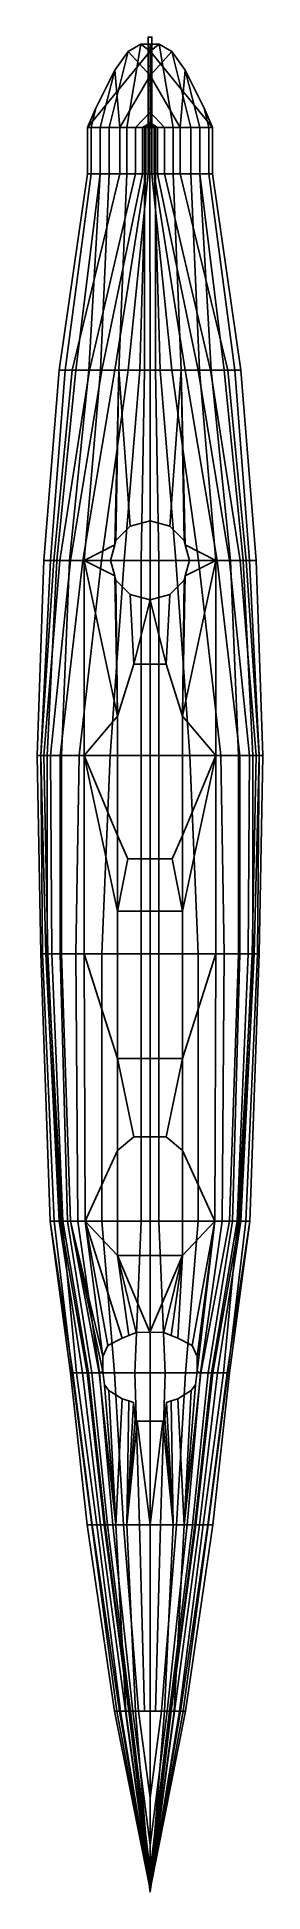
# Model space of a CAD drawing. Extents: x -2.4 to 2.4, y -20 to 20.
import ezdxf

# ---------------------------------------------------------------- set-up
doc = ezdxf.new("R2010")
doc.units = 0
doc.layers.get('0').update_dxf_attribs({"linetype": 'CONTINUOUS'})

msp = doc.modelspace()

# ---------------------------------------------------------------- linework, layer by layer
for points in [[(-0.04, 20.04, -0.89), (-0.04, 19.80999999999999, -1.27), (-0.04, 19.80999999999999, -0.29), (-0.04, 20.04, -0.6)], [(0.04, 20.04, -0.6), (0.04, 20.04, -0.89), (-0.04, 20.04, -0.89), (-0.04, 20.04, -0.6)], [(0.04, 20.04, -0.89), (0.04, 19.80999999999999, -1.27), (-0.04, 19.80999999999999, -1.27), (-0.04, 20.04, -0.89)], [(-0.04, 20.04, -0.6), (-0.04, 19.80999999999999, -0.29), (0.04, 19.80999999999999, -0.29), (0.04, 20.04, -0.6)], [(0.04, 19.80999999999999, -0.29), (0.04, 19.80999999999999, -1.27), (0.04, 20.04, -0.89), (0.04, 20.04, -0.6)], [(0, 19.74, 0.89), (0, 19.21, 0.4700000000000007), (-0.6499999999999915, 18.09, 0.4700000000000007), (-1.349999999999987, 18.09, 1.219999999999998)], [(-0.4699999999999998, 19.73, 1.29), (-0.7599999999999998, 19.33, 1.29), (-0.7599999999999998, 19.33, 1.440000000000001), (-0.4699999999999998, 19.73, 1.440000000000001)], [(0, 19.21, 0.4700000000000007), (-0.6500000000000064, 18.08999999999999, 0.4700000000000007), (-0.7599999999999998, 19.33, 1.29), (-0.4699999999999998, 19.73, 1.29)], [(-0.1999999999998563, 19.89000000000008, 1.29), (-0.4699999999999998, 19.73, 1.29), (-0.4699999999999999, 19.73, 1.440000000000001), (-0.1999999999998563, 19.89000000000008, 1.440000000000001)], [(0, 19.74, 0.89), (0, 19.21, 0.4700000000000007), (-0.4699999999999998, 19.73, 1.29), (-0.199999999999986, 19.89000000000008, 1.29)], [(0, 19.88999999999999, 1.29), (-0.2000000000000002, 19.88999999999999, 1.29), (-0.199999999999986, 19.89000000000008, 1.440000000000001), (0, 19.88999999999999, 1.440000000000001)], [(0, 19.74, 0.89), (0, 19.74, 0.89), (-0.199999999999986, 19.89000000000008, 1.29), (0, 19.88999999999999, 1.29)], [(-0.04, 19.80999999999999, -1.27), (-0.04, 19.41, -1.6), (-0.04, 19.41), (-0.04, 19.80999999999999, -0.29)], [(0.04, 19.80999999999999, -1.27), (0.04, 19.41, -1.6), (-0.04, 19.41, -1.6), (-0.04, 19.80999999999999, -1.27)], [(-0.04, 19.80999999999999, -0.29), (-0.04, 19.41), (0.04, 19.41), (0.04, 19.80999999999999, -0.29)], [(0.2000000000000002, 19.88999999999999, 1.29), (0, 19.88999999999999, 1.29), (1.42e-14, 19.89000000000008, 1.440000000000001), (0.2000000000000002, 19.88999999999999, 1.440000000000001)], [(0, 19.74, 0.89), (0, 19.74, 0.89), (0, 19.88999999999999, 1.29), (0.2000000000000002, 19.88999999999999, 1.29)], [(0, 19.21, 0.4700000000000007), (0, 19.74, 0.89), (0.2000000000000002, 19.88999999999999, 1.29), (0.4699999999998558, 19.73000000000008, 1.29)], [(1.350000000000001, 18.09, 1.219999999999998), (0.6500000000000057, 18.09, 0.4700000000000007), (0, 19.21, 0.4700000000000007), (0, 19.74, 0.89)], [(0.6499999999999451, 18.08999999999999, 0.4699999999999358), (0, 19.21, 0.4700000000000007), (0.4699999999998558, 19.73000000000008, 1.29), (0.7600000000001332, 19.32999999999992, 1.29)], [(0.04, 19.41), (0.04, 19.41, -1.6), (0.04, 19.80999999999999, -1.27), (0.04, 19.80999999999999, -0.29)], [(0.4699999999999998, 19.73, 1.29), (0.2000000000000002, 19.88999999999999, 1.29), (0.2000000000000144, 19.89000000000008, 1.440000000000001), (0.4699999999999997, 19.73, 1.440000000000001)], [(0.7599999999999998, 19.33, 1.29), (0.4699999999998416, 19.73, 1.29), (0.4699999999998558, 19.73000000000008, 1.440000000000001), (0.7599999999999998, 19.33, 1.440000000000001)], [(-0.6500000000000064, 18.08999999999999, 0.4700000000000007), (-1.349999999999957, 18.09000000000003, 1.219999999999991), (-1.169999999999999, 18.51, 1.29), (-0.7599999999999998, 19.33, 1.29)], [(-0.7599999999999998, 19.33, 1.440000000000001), (-1.169999999999999, 18.51, 1.440000000000001), (-1.269999999999988, 18.09, 1.349999999999999), (-1.079999999999991, 18.09, 1.39)], [(-0.7599999999999998, 19.33, 1.29), (-1.169999999999999, 18.51, 1.29), (-1.169999999999999, 18.51, 1.440000000000001), (-0.7599999999999998, 19.33, 1.440000000000001)], [(0, 19.21, 0.4700000000000007), (0, 18.42), (-0.3099999999999952, 18.09), (-0.6499999999999915, 18.09, 0.4700000000000007)], [(-0.04, 19.41, -1.6), (-0.04, 19.10999999999999, -1.8), (-0.04, 19.10999999999999, 0.3099999999999998), (-0.04, 19.41)], [(0.04, 19.41, -1.6), (0.04, 19.10999999999999, -1.8), (-0.04, 19.10999999999999, -1.8), (-0.04, 19.41, -1.6)], [(-0.04, 19.41), (-0.04, 19.10999999999999, 0.3099999999999998), (0.04, 19.10999999999999, 0.3099999999999998), (0.04, 19.41)], [(0.6500000000000057, 18.09, 0.4700000000000007), (0.3100000000000093, 18.09), (0, 18.42), (0, 19.21, 0.4700000000000007)], [(0.04, 19.10999999999999, 0.3099999999999998), (0.04, 19.10999999999999, -1.8), (0.04, 19.41, -1.6), (0.04, 19.41)], [(1.349999999999987, 18.08999999999999, 1.219999999999999), (0.6499999999999451, 18.08999999999999, 0.4699999999999358), (0.7600000000001332, 19.32999999999992, 1.29), (1.169999999999999, 18.51, 1.29)], [(1.080000000000005, 18.09, 1.39), (1.270000000000002, 18.09, 1.349999999999999), (1.169999999999999, 18.51, 1.440000000000001), (0.7600000000001332, 19.32999999999992, 1.440000000000001)], [(1.169999999999999, 18.51, 1.29), (0.7600000000001332, 19.32999999999992, 1.29), (0.7600000000001332, 19.32999999999992, 1.440000000000001), (1.169999999999999, 18.51, 1.440000000000001)], [(-0.04, 19.10999999999999, -1.8), (-0.04, 19.02, -1.87), (-0.04, 19.02, 0.31), (-0.04, 19.10999999999999, 0.31)], [(0.04, 19.10999999999999, -1.8), (0.04, 19.02, -1.87), (-0.04, 19.02, -1.87), (-0.04, 19.10999999999999, -1.8)], [(-0.04, 19.10999999999999, 0.31), (-0.04, 19.02, 0.31), (0.04, 19.02, 0.31), (0.04, 19.10999999999999, 0.31)], [(-0.0282842712474619, 19.04828427124746, 0.31), (-0.04, 19.02, 0.31), (-0.04, 19.02, 0.61), (-0.0282842712474619, 19.04828427124746, 0.61)], [(-0.04, 19.02, -1.87), (-0.0282842712474619, 18.99171572875253, -1.87), (-0.0282842712474619, 18.99171572875253, 0.61), (-0.04, 19.02, 0.61)], [(0.04, 18.89, -1.89), (0.04, 19.02, -1.89), (-0.04, 19.02, -1.89), (-0.04, 18.89, -1.89)], [(-0.04, 19.02, -1.89), (-0.04, 19.02, -1.98), (-0.04, 18.89, -1.98), (-0.04, 18.89, -1.89)], [(-0.04, 18.89, -1.98), (-0.04, 19.02, -1.98), (0.04, 19.02, -1.98), (0.04, 18.89, -1.98)], [(0.04, 19.02, -1.89), (0.04, 19.02, -1.98), (-0.04, 19.02, -1.98), (-0.04, 19.02, -1.89)], [(0.04, 18.49, -1.78), (0.04, 18.89, -1.89), (-0.04, 18.89, -1.89), (-0.04, 18.49, -1.78)], [(-0.04, 18.4, -1.89), (-0.04, 18.89, -1.98), (0.04, 18.89, -1.98), (0.04, 18.4, -1.89)], [(-0.04, 18.89, -1.89), (-0.04, 18.89, -1.98), (-0.04, 18.4, -1.89), (-0.04, 18.49, -1.78)], [(0, 19.05999999999999, 0.31), (-0.0282842712474619, 19.04828427124746, 0.31), (-0.0282842712474619, 19.04828427124746, 0.61), (0, 19.05999999999999, 0.61)], [(-0.0282842712474619, 18.99171572875253, -1.87), (0, 18.98, -1.87), (0, 18.98, 0.61), (-0.0282842712474619, 18.99171572875253, 0.61)], [(0.0282842712474619, 19.04828427124746, 0.31), (0, 19.05999999999999, 0.31), (0, 19.05999999999999, 0.61), (0.0282842712474619, 19.04828427124746, 0.61)], [(0, 18.98, -1.87), (0.0282842712474619, 18.99171572875253, -1.87), (0.0282842712474619, 18.99171572875253, 0.61), (0, 18.98, 0.61)], [(0.04, 19.02, 0.31), (0.0282842712474619, 19.04828427124746, 0.31), (0.0282842712474619, 19.04828427124746, 0.61), (0.04, 19.02, 0.61)], [(0.0282842712474619, 18.99171572875253, -1.87), (0.04, 19.02, -1.87), (0.04, 19.02, 0.61), (0.0282842712474619, 18.99171572875253, 0.61)], [(0.04, 19.02, 0.31), (0.04, 19.02, -1.87), (0.04, 19.10999999999999, -1.8), (0.04, 19.10999999999999, 0.31)], [(0.04, 18.89, -1.98), (0.04, 19.02, -1.98), (0.04, 19.02, -1.89), (0.04, 18.89, -1.89)], [(0.04, 18.4, -1.89), (0.04, 18.89, -1.98), (0.04, 18.89, -1.89), (0.04, 18.49, -1.78)], [(-1.169999999999999, 18.51, 1.440000000000001), (-1.169999999999999, 18.51, 1.29), (-1.349999999999987, 18.09, 1.280000000000001), (-1.269999999999988, 18.09, 1.349999999999999)], [(-1.349999999999957, 18.09000000000003, 1.219999999999991), (-1.349999999999957, 18.09000000000003, 1.219999999999991), (-1.349999999999987, 18.09, 1.280000000000001), (-1.169999999999999, 18.51, 1.29)], [(0, 18.42), (0, 18.19, -0.2699999999999996), (-0.1599999999999895, 18.09, -0.2699999999999996), (-0.3099999999999952, 18.09)], [(-0.04, 18.49, -1.78), (-0.04, 18.4, -1.89), (-0.04, 17.94999999999999, -1.59), (-0.04, 18.09, -1.34)], [(0.04, 18.09, -1.34), (0.04, 18.49, -1.78), (-0.04, 18.49, -1.78), (-0.04, 18.09, -1.34)], [(0.3100000000000093, 18.09), (0.1600000000000036, 18.09, -0.2699999999999996), (0, 18.19, -0.2699999999999996), (0, 18.42)], [(0.04, 17.94999999999999, -1.59), (0.04, 18.4, -1.89), (0.04, 18.49, -1.78), (0.04, 18.09, -1.34)], [(1.270000000000002, 18.09, 1.349999999999999), (1.349999999999987, 18.09000000000002, 1.280000000000001), (1.169999999999999, 18.51, 1.29), (1.169999999999999, 18.51, 1.440000000000001)], [(1.349999999999987, 18.08999999999999, 1.219999999999999), (1.349999999999987, 18.08999999999999, 1.219999999999999), (1.169999999999999, 18.51, 1.29), (1.349999999999987, 18.09000000000002, 1.280000000000001)], [(-1.350000000000001, 18.08999999999999, 1.219999999999999), (-0.6500000000000057, 18.08999999999999, 0.4699999999999999), (-0.6500000000000058, 17.08999999999999, 0.4699999999999999), (-1.350000000000001, 17.08999999999999, 1.219999999999999)], [(-1.270000000000002, 18.08999999999999, 1.349999999999999), (-1.350000000000001, 18.08999999999999, 1.28), (-1.350000000000001, 17.08999999999999, 1.28), (-1.270000000000003, 17.08999999999999, 1.349999999999999)], [(-1.350000000000001, 18.08999999999999, 1.28), (-1.350000000000001, 18.08999999999999, 1.219999999999999), (-1.350000000000001, 17.08999999999999, 1.219999999999999), (-1.350000000000001, 17.08999999999999, 1.28)], [(-1.080000000000005, 18.08999999999999, 1.39), (-1.270000000000002, 18.08999999999999, 1.349999999999999), (-1.270000000000003, 17.08999999999999, 1.349999999999999), (-1.080000000000005, 17.08999999999999, 1.39)], [(-0.6500000000000057, 18.08999999999999, 0.4699999999999999), (-0.3100000000000093, 18.08999999999999), (-0.3100000000000094, 17.08999999999999), (-0.6500000000000058, 17.08999999999999, 0.4699999999999999)], [(-0.3100000000000093, 18.08999999999999), (-0.1600000000000036, 18.08999999999999, -0.2699999999999996), (-0.1600000000000037, 17.08999999999999, -0.2699999999999996), (-0.3100000000000094, 17.08999999999999)], [(0, 18.19, -0.2699999999999996), (0, 18.12999999999999, -0.4900000000000003), (-0.0899999999999963, 18.09, -0.4900000000000003), (-0.1599999999999895, 18.09, -0.2699999999999996)], [(-0.1600000000000036, 18.08999999999999, -0.2699999999999996), (-0.0900000000000105, 18.08999999999999, -0.4900000000000003), (-0.0900000000000106, 17.08999999999999, -0.4900000000000003), (-0.1600000000000037, 17.08999999999999, -0.2699999999999996)], [(0, 18.21, -0.9400000000000012), (7.2e-15, 18.21, -1.07), (7.1e-15, 18.09, -1.07), (-0.1199999999999903, 18.09, -0.9400000000000012)], [(0, 18.21, -0.83), (0, 18.21, -0.9400000000000012), (-0.1199999999999903, 18.09, -0.9400000000000012), (-0.0999999999999872, 18.09, -0.83)], [(-0.1200000000000045, 18.08999999999999, -0.9400000000000005), (-7e-15, 18.08999999999999, -1.07), (-7.2e-15, 17.08999999999999, -1.07), (-0.1200000000000046, 17.08999999999999, -0.9400000000000005)], [(-0.1000000000000014, 18.08999999999999, -0.83), (-0.1200000000000045, 18.08999999999999, -0.9400000000000003), (-0.1200000000000046, 17.08999999999999, -0.9400000000000003), (-0.1000000000000015, 17.08999999999999, -0.83)], [(0, 18.21, -0.7100000000000009), (0, 18.21, -0.83), (-0.0999999999999872, 18.09, -0.83), (-0.0399999999999921, 18.09, -0.7100000000000009)], [(-0.0400000000000062, 18.08999999999999, -0.7100000000000009), (-0.1000000000000014, 18.08999999999999, -0.83), (-0.1000000000000015, 17.08999999999999, -0.83), (-0.0400000000000063, 17.08999999999999, -0.7100000000000009)], [(0, 18.12999999999999, -0.4900000000000003), (0, 18.21, -0.7100000000000009), (-0.0399999999999921, 18.09, -0.7100000000000009), (-0.0899999999999963, 18.09, -0.4900000000000003)], [(-0.0900000000000105, 18.08999999999999, -0.4900000000000003), (-0.0400000000000062, 18.08999999999999, -0.7100000000000009), (-0.0400000000000063, 17.08999999999999, -0.7100000000000009), (-0.0900000000000106, 17.08999999999999, -0.4900000000000003)], [(-0.04, 17.94999999999999, -1.59), (-0.04, 18.4, -1.89), (0.04, 18.4, -1.89), (0.04, 17.94999999999999, -1.59)], [(-0.04, 18.09, -1.34), (-0.04, 17.94999999999999, -1.59), (-0.04, 17.94999999999999, -1.026666666666674), (-0.04, 18.09, -1.026666666666674)], [(0.04, 18.09, -1.026666666666658), (0.04, 18.09, -1.34), (-0.04, 18.09, -1.34), (-0.04, 18.09, -1.026666666666674)], [(0.0900000000000105, 18.09, -0.4900000000000003), (0.0400000000000062, 18.09, -0.7100000000000009), (0, 18.21, -0.7100000000000009), (0, 18.12999999999999, -0.4900000000000003)], [(0.1200000000000045, 18.09, -0.9400000000000012), (7.1e-15, 18.09, -1.07), (7.2e-15, 18.21, -1.07), (0, 18.21, -0.9400000000000012)], [(0.0400000000000062, 18.09, -0.7100000000000009), (0.1000000000000014, 18.09, -0.83), (0, 18.21, -0.83), (0, 18.21, -0.7100000000000009)], [(0.1000000000000014, 18.09, -0.83), (0.1200000000000045, 18.09, -0.9400000000000012), (0, 18.21, -0.9400000000000012), (0, 18.21, -0.83)], [(0.1600000000000036, 18.09, -0.2699999999999996), (0.0900000000000105, 18.09, -0.4900000000000003), (0, 18.12999999999999, -0.4900000000000003), (0, 18.19, -0.2699999999999996)], [(0.1199999999999903, 17.08999999999999, -0.9400000000000005), (-7.1e-15, 17.08999999999999, -1.07), (-7.1e-15, 18.08999999999999, -1.07), (0.1199999999999903, 18.08999999999999, -0.9400000000000005)], [(0.0399999999999921, 17.08999999999999, -0.7100000000000009), (0.0999999999999872, 17.08999999999999, -0.83), (0.0999999999999872, 18.08999999999999, -0.83), (0.0399999999999921, 18.08999999999999, -0.7100000000000009)], [(0.0899999999999963, 17.08999999999999, -0.4900000000000003), (0.0399999999999921, 17.08999999999999, -0.7100000000000009), (0.0399999999999921, 18.08999999999999, -0.7100000000000009), (0.0899999999999963, 18.08999999999999, -0.4900000000000003)], [(0.04, 17.94999999999999, -1.026666666666658), (0.04, 17.94999999999999, -1.59), (0.04, 18.09, -1.34), (0.04, 18.09, -1.026666666666658)], [(0.1599999999999895, 17.08999999999999, -0.2699999999999996), (0.0899999999999963, 17.08999999999999, -0.4900000000000003), (0.0899999999999963, 18.08999999999999, -0.4900000000000003), (0.1599999999999895, 18.08999999999999, -0.2699999999999996)], [(0.0999999999999872, 17.08999999999999, -0.83), (0.1199999999999903, 17.08999999999999, -0.9400000000000003), (0.1199999999999903, 18.08999999999999, -0.9400000000000003), (0.0999999999999872, 18.08999999999999, -0.83)], [(0.3099999999999952, 17.08999999999999), (0.1599999999999895, 17.08999999999999, -0.2699999999999996), (0.1599999999999895, 18.08999999999999, -0.2699999999999996), (0.3099999999999952, 18.08999999999999)], [(0.6499999999999915, 17.08999999999999, 0.4699999999999999), (0.3099999999999952, 17.08999999999999), (0.3099999999999952, 18.08999999999999), (0.6499999999999915, 18.08999999999999, 0.4699999999999999)], [(1.349999999999987, 17.08999999999999, 1.219999999999999), (0.6499999999999915, 17.08999999999999, 0.4699999999999999), (0.6499999999999915, 18.08999999999999, 0.4699999999999999), (1.349999999999987, 18.08999999999999, 1.219999999999999)], [(1.079999999999991, 17.08999999999999, 1.39), (1.269999999999988, 17.08999999999999, 1.349999999999999), (1.269999999999988, 18.08999999999999, 1.349999999999999), (1.079999999999991, 18.08999999999999, 1.39)], [(1.269999999999988, 17.08999999999999, 1.349999999999999), (1.349999999999987, 17.08999999999999, 1.28), (1.349999999999987, 18.08999999999999, 1.28), (1.269999999999988, 18.08999999999999, 1.349999999999999)], [(1.349999999999987, 17.08999999999999, 1.28), (1.349999999999987, 17.08999999999999, 1.219999999999999), (1.349999999999987, 18.08999999999999, 1.219999999999999), (1.349999999999987, 18.08999999999999, 1.28)], [(-0.04, 17.94999999999999, -1.026666666666674), (-0.04, 17.94999999999999, -1.59), (0.04, 17.94999999999999, -1.59), (0.04, 17.94999999999999, -1.026666666666658)], [(-1.350000000000001, 17.08999999999999, 1.219999999999999), (-0.6500000000000057, 17.08999999999999, 0.4699999999999999), (-1.679999999999992, 12.84999999999999, 0.4699999999999998), (-1.959999999999993, 12.84999999999999, 1.049999999999999)], [(-1.270000000000003, 17.08999999999999, 1.349999999999999), (-1.350000000000001, 17.08999999999999, 1.28), (-1.959999999999993, 12.84999999999999, 1.2), (-1.829999999999998, 12.84999999999999, 1.349999999999999)], [(-1.350000000000001, 17.08999999999999, 1.28), (-1.350000000000001, 17.08999999999999, 1.219999999999999), (-1.959999999999993, 12.84999999999999, 1.049999999999999), (-1.959999999999993, 12.84999999999999, 1.2)], [(-1.080000000000005, 17.08999999999999, 1.39), (-1.270000000000003, 17.08999999999999, 1.349999999999999), (-1.829999999999998, 12.84999999999999, 1.349999999999999), (-1.599999999999994, 12.84999999999999, 1.419999999999999)], [(-0.6500000000000057, 17.08999999999999, 0.4699999999999999), (-0.3100000000000094, 17.08999999999999), (-1.309999999999988, 12.84999999999999), (-1.679999999999992, 12.84999999999999, 0.4699999999999998)], [(-0.3100000000000094, 17.08999999999999), (-0.1600000000000037, 17.08999999999999, -0.2699999999999996), (-1.039999999999992, 12.84999999999999, -0.2699999999999996), (-1.309999999999988, 12.84999999999999)], [(-0.1600000000000037, 17.08999999999999, -0.2699999999999996), (-0.0900000000000106, 17.08999999999999, -0.4900000000000003), (-0.7599999999999909, 12.84999999999999, -0.4900000000000003), (-1.039999999999992, 12.84999999999999, -0.2699999999999996)], [(-0.0900000000000106, 17.08999999999999, -0.4900000000000003), (-0.0400000000000063, 17.08999999999999, -0.7100000000000009), (-0.469999999999999, 12.84999999999999, -0.7100000000000009), (-0.7599999999999909, 12.84999999999999, -0.4900000000000003)], [(-0.0400000000000063, 17.08999999999999, -0.7100000000000009), (-0.1000000000000015, 17.08999999999999, -0.83), (-0.2199999999999989, 12.84999999999999, -0.9000000000000004), (-0.469999999999999, 12.84999999999999, -0.7100000000000009)], [(-0.1000000000000015, 17.08999999999999, -0.83), (-0.1200000000000046, 17.08999999999999, -0.9400000000000003), (-0.1199999999999904, 12.84999999999999, -0.9900000000000002), (-0.2199999999999989, 12.84999999999999, -0.9000000000000004)], [(-0.1200000000000046, 17.08999999999999, -0.9400000000000003), (-7.2e-15, 17.08999999999999, -1.07), (-1e-16, 12.84999999999999, -1.01), (-0.1199999999999904, 12.84999999999999, -0.9900000000000002)], [(0.1199999999999903, 12.84999999999999, -0.9900000000000002), (-1e-16, 12.84999999999999, -1.01), (-7.2e-15, 17.08999999999999, -1.07), (0.1199999999999903, 17.08999999999999, -0.9400000000000003)], [(0.7599999999999909, 12.84999999999999, -0.4900000000000003), (0.4699999999999989, 12.84999999999999, -0.7100000000000009), (0.0399999999999921, 17.08999999999999, -0.7100000000000009), (0.0899999999999963, 17.08999999999999, -0.4900000000000003)], [(0.4699999999999989, 12.84999999999999, -0.7100000000000009), (0.2199999999999989, 12.84999999999999, -0.9000000000000004), (0.0999999999999872, 17.08999999999999, -0.83), (0.0399999999999921, 17.08999999999999, -0.7100000000000009)], [(1.039999999999992, 12.84999999999999, -0.2699999999999996), (0.7599999999999909, 12.84999999999999, -0.4900000000000003), (0.0899999999999963, 17.08999999999999, -0.4900000000000003), (0.1599999999999895, 17.08999999999999, -0.2699999999999996)], [(0.2199999999999989, 12.84999999999999, -0.9000000000000004), (0.1199999999999903, 12.84999999999999, -0.9900000000000002), (0.1199999999999903, 17.08999999999999, -0.9400000000000003), (0.0999999999999872, 17.08999999999999, -0.83)], [(1.309999999999988, 12.84999999999999), (1.039999999999992, 12.84999999999999, -0.2699999999999996), (0.1599999999999895, 17.08999999999999, -0.2699999999999996), (0.3099999999999952, 17.08999999999999)], [(1.679999999999992, 12.84999999999999, 0.4699999999999998), (1.309999999999988, 12.84999999999999), (0.3099999999999952, 17.08999999999999), (0.6499999999999915, 17.08999999999999, 0.4699999999999999)], [(1.959999999999993, 12.84999999999999, 1.049999999999999), (1.679999999999992, 12.84999999999999, 0.4699999999999998), (0.6499999999999915, 17.08999999999999, 0.4699999999999999), (1.349999999999987, 17.08999999999999, 1.219999999999999)], [(1.599999999999994, 12.84999999999999, 1.419999999999999), (1.829999999999998, 12.84999999999999, 1.349999999999999), (1.269999999999988, 17.08999999999999, 1.349999999999999), (1.079999999999991, 17.08999999999999, 1.39)], [(1.829999999999998, 12.84999999999999, 1.349999999999999), (1.959999999999993, 12.84999999999999, 1.2), (1.349999999999987, 17.08999999999999, 1.28), (1.269999999999988, 17.08999999999999, 1.349999999999999)], [(1.959999999999993, 12.84999999999999, 1.2), (1.959999999999993, 12.84999999999999, 1.049999999999999), (1.349999999999987, 17.08999999999999, 1.219999999999999), (1.349999999999987, 17.08999999999999, 1.28)], [(-1.959999999999993, 12.84999999999999, 1.049999999999999), (-1.679999999999992, 12.84999999999999, 0.4699999999999998), (-2.080000000000012, 8.749999999999996, 0.2000000000000002), (-2.290000000000006, 8.749999999999996, 0.8199999999999993)], [(-1.959999999999993, 12.84999999999999, 1.2), (-1.959999999999993, 12.84999999999999, 1.049999999999999), (-2.290000000000006, 8.749999999999996, 0.8199999999999993), (-2.290000000000006, 8.749999999999996, 1.199999999999999)], [(-1.829999999999998, 12.84999999999999, 1.349999999999999), (-1.959999999999993, 12.84999999999999, 1.2), (-2.290000000000006, 8.749999999999996, 1.199999999999999), (-2.150000000000005, 8.749999999999996, 1.349999999999999)], [(-1.599999999999994, 12.84999999999999, 1.419999999999999), (-1.829999999999998, 12.84999999999999, 1.349999999999999), (-2.150000000000005, 8.749999999999996, 1.349999999999999), (-2.010000000000005, 8.749999999999996, 1.419999999999999)], [(-1.679999999999992, 12.84999999999999, 0.4699999999999998), (-1.309999999999988, 12.84999999999999), (-1.950000000000017, 8.749999999999996), (-2.080000000000012, 8.749999999999996, 0.2000000000000002)], [(-1.309999999999988, 12.84999999999999), (-1.039999999999992, 12.84999999999999, -0.2699999999999996), (-1.719999999999998, 8.749999999999996, -0.2699999999999996), (-1.950000000000017, 8.749999999999996)], [(-1.039999999999992, 12.84999999999999, -0.2699999999999996), (-0.7599999999999909, 12.84999999999999, -0.4900000000000003), (-1.450000000000017, 8.749999999999996, -0.4900000000000003), (-1.719999999999998, 8.749999999999996, -0.2699999999999996)], [(-0.7599999999999909, 12.84999999999999, -0.4900000000000003), (-0.469999999999999, 12.84999999999999, -0.7100000000000009), (-1.050000000000011, 8.749999999999996, -0.7100000000000009), (-1.450000000000017, 8.749999999999996, -0.4900000000000003)], [(-0.469999999999999, 12.84999999999999, -0.7100000000000009), (-0.2199999999999989, 12.84999999999999, -0.9000000000000004), (-0.5600000000000024, 8.749999999999996, -0.9000000000000004), (-1.050000000000011, 8.749999999999996, -0.7100000000000009)], [(-0.2199999999999989, 12.84999999999999, -0.9000000000000004), (-0.1199999999999904, 12.84999999999999, -0.9900000000000002), (-0.1900000000000262, 8.749999999999996, -0.9900000000000002), (-0.5600000000000024, 8.749999999999996, -0.9000000000000004)], [(-0.1199999999999904, 12.84999999999999, -0.9900000000000002), (-1e-16, 12.84999999999999, -1.01), (-1e-16, 8.749999999999996, -1.01), (-0.1900000000000262, 8.749999999999996, -0.9900000000000002)], [(0.1900000000000261, 8.749999999999996, -0.9900000000000002), (-1e-16, 8.749999999999996, -1.01), (-1e-16, 12.84999999999999, -1.01), (0.1199999999999903, 12.84999999999999, -0.9900000000000002)], [(0.5600000000000023, 8.749999999999996, -0.9000000000000004), (0.1900000000000261, 8.749999999999996, -0.9900000000000002), (0.1199999999999903, 12.84999999999999, -0.9900000000000002), (0.2199999999999989, 12.84999999999999, -0.9000000000000004)], [(1.050000000000011, 8.749999999999996, -0.7100000000000009), (0.5600000000000023, 8.749999999999996, -0.9000000000000004), (0.2199999999999989, 12.84999999999999, -0.9000000000000004), (0.4699999999999989, 12.84999999999999, -0.7100000000000009)], [(1.450000000000017, 8.749999999999996, -0.4900000000000003), (1.050000000000011, 8.749999999999996, -0.7100000000000009), (0.4699999999999989, 12.84999999999999, -0.7100000000000009), (0.7599999999999909, 12.84999999999999, -0.4900000000000003)], [(1.719999999999998, 8.749999999999996, -0.2699999999999996), (1.450000000000017, 8.749999999999996, -0.4900000000000003), (0.7599999999999909, 12.84999999999999, -0.4900000000000003), (1.039999999999992, 12.84999999999999, -0.2699999999999996)], [(1.950000000000017, 8.749999999999996), (1.719999999999998, 8.749999999999996, -0.2699999999999996), (1.039999999999992, 12.84999999999999, -0.2699999999999996), (1.309999999999988, 12.84999999999999)], [(2.080000000000012, 8.749999999999996, 0.2000000000000002), (1.950000000000017, 8.749999999999996), (1.309999999999988, 12.84999999999999), (1.679999999999992, 12.84999999999999, 0.4699999999999998)], [(2.010000000000005, 8.749999999999996, 1.419999999999999), (2.150000000000005, 8.749999999999996, 1.349999999999999), (1.829999999999998, 12.84999999999999, 1.349999999999999), (1.599999999999994, 12.84999999999999, 1.419999999999999)], [(2.290000000000006, 8.749999999999996, 0.8199999999999993), (2.080000000000012, 8.749999999999996, 0.2000000000000002), (1.679999999999992, 12.84999999999999, 0.4699999999999998), (1.959999999999993, 12.84999999999999, 1.049999999999999)], [(2.150000000000005, 8.749999999999996, 1.349999999999999), (2.290000000000006, 8.749999999999996, 1.199999999999999), (1.959999999999993, 12.84999999999999, 1.2), (1.829999999999998, 12.84999999999999, 1.349999999999999)], [(2.290000000000006, 8.749999999999996, 1.199999999999999), (2.290000000000006, 8.749999999999996, 0.8199999999999993), (1.959999999999993, 12.84999999999999, 1.049999999999999), (1.959999999999993, 12.84999999999999, 1.2)], [(-2.290000000000006, 8.749999999999996, 0.8199999999999993), (-2.080000000000012, 8.749999999999996, 0.2000000000000002), (-2.360000000000014, 4.54, 0.2000000000000002), (-2.440000000000012, 4.54, 0.71)], [(-2.290000000000006, 8.749999999999996, 1.199999999999999), (-2.290000000000006, 8.749999999999996, 0.8199999999999993), (-2.440000000000012, 4.54, 0.71), (-2.440000000000012, 4.54, 1.179999999999999)], [(-2.150000000000005, 8.749999999999996, 1.349999999999999), (-2.290000000000006, 8.749999999999996, 1.199999999999999), (-2.440000000000012, 4.54, 1.179999999999999), (-2.360000000000014, 4.54, 1.349999999999999)], [(-2.010000000000005, 8.749999999999996, 1.419999999999999), (-2.150000000000005, 8.749999999999996, 1.349999999999999), (-2.360000000000014, 4.54, 1.349999999999999), (-2.220000000000013, 4.54, 1.47)], [(-2.080000000000012, 8.749999999999996, 0.2000000000000002), (-1.950000000000017, 8.749999999999996), (-2.290000000000006, 4.54), (-2.360000000000014, 4.54, 0.2000000000000002)], [(-1.950000000000017, 8.749999999999996), (-1.719999999999998, 8.749999999999996, -0.2699999999999996), (-2.150000000000006, 4.54, -0.2699999999999995), (-2.290000000000006, 4.54)], [(-1.719999999999998, 8.749999999999996, -0.2699999999999996), (-1.450000000000017, 8.749999999999996, -0.4900000000000003), (-1.940000000000011, 4.54, -0.4900000000000002), (-2.150000000000006, 4.54, -0.2699999999999995)], [(-1.450000000000017, 8.749999999999996, -0.4900000000000003), (-1.050000000000011, 8.749999999999996, -0.7100000000000009), (-1.530000000000001, 4.54, -0.7100000000000009), (-1.940000000000011, 4.54, -0.4900000000000002)], [(-1.050000000000011, 8.749999999999996, -0.7100000000000009), (-0.5600000000000024, 8.749999999999996, -0.9000000000000004), (-0.8600000000000136, 4.54, -0.9000000000000004), (-1.530000000000001, 4.54, -0.7100000000000009)], [(-0.5600000000000024, 8.749999999999996, -0.9000000000000004), (-0.1900000000000262, 8.749999999999996, -0.9900000000000002), (-0.190000000000012, 4.54, -0.9900000000000002), (-0.8600000000000136, 4.54, -0.9000000000000004)], [(-0.1900000000000262, 8.749999999999996, -0.9900000000000002), (-1e-16, 8.749999999999996, -1.01), (-1e-16, 4.54, -0.9900000000000002), (-0.190000000000012, 4.54, -0.9900000000000002)], [(0.1900000000000119, 4.54, -0.9900000000000002), (-1e-16, 4.54, -0.9900000000000002), (-1e-16, 8.749999999999996, -1.01), (0.1900000000000261, 8.749999999999996, -0.9900000000000002)], [(0.8600000000000136, 4.54, -0.9000000000000004), (0.1900000000000119, 4.54, -0.9900000000000002), (0.1900000000000261, 8.749999999999996, -0.9900000000000002), (0.5600000000000023, 8.749999999999996, -0.9000000000000004)], [(1.530000000000001, 4.54, -0.7100000000000009), (0.8600000000000136, 4.54, -0.9000000000000004), (0.5600000000000023, 8.749999999999996, -0.9000000000000004), (1.050000000000011, 8.749999999999996, -0.7100000000000009)], [(1.940000000000011, 4.54, -0.4900000000000002), (1.530000000000001, 4.54, -0.7100000000000009), (1.050000000000011, 8.749999999999996, -0.7100000000000009), (1.450000000000017, 8.749999999999996, -0.4900000000000003)], [(2.150000000000005, 4.54, -0.2699999999999995), (1.940000000000011, 4.54, -0.4900000000000002), (1.450000000000017, 8.749999999999996, -0.4900000000000003), (1.719999999999998, 8.749999999999996, -0.2699999999999996)], [(2.290000000000006, 4.54), (2.150000000000005, 4.54, -0.2699999999999995), (1.719999999999998, 8.749999999999996, -0.2699999999999996), (1.950000000000017, 8.749999999999996)], [(2.360000000000013, 4.54, 0.2000000000000002), (2.290000000000006, 4.54), (1.950000000000017, 8.749999999999996), (2.080000000000012, 8.749999999999996, 0.2000000000000002)], [(2.220000000000013, 4.54, 1.47), (2.360000000000013, 4.54, 1.349999999999999), (2.150000000000005, 8.749999999999996, 1.349999999999999), (2.010000000000005, 8.749999999999996, 1.419999999999999)], [(2.440000000000011, 4.54, 0.71), (2.360000000000013, 4.54, 0.2000000000000002), (2.080000000000012, 8.749999999999996, 0.2000000000000002), (2.290000000000006, 8.749999999999996, 0.8199999999999993)], [(2.360000000000013, 4.54, 1.349999999999999), (2.440000000000011, 4.54, 1.179999999999999), (2.290000000000006, 8.749999999999996, 1.199999999999999), (2.150000000000005, 8.749999999999996, 1.349999999999999)], [(2.440000000000011, 4.54, 1.179999999999999), (2.440000000000011, 4.54, 0.71), (2.290000000000006, 8.749999999999996, 0.8199999999999993), (2.290000000000006, 8.749999999999996, 1.199999999999999)], [(-2.440000000000012, 4.54, 0.71), (-2.360000000000014, 4.54, 0.2000000000000002), (-2.25, 0.26, 0.2000000000000002), (-2.359999999999999, 0.26, 0.9199999999999999)], [(-2.440000000000012, 4.54, 1.179999999999999), (-2.440000000000012, 4.54, 0.71), (-2.359999999999999, 0.26, 0.9199999999999999), (-2.359999999999999, 0.26, 1.27)], [(-2.360000000000014, 4.54, 1.349999999999999), (-2.440000000000012, 4.54, 1.179999999999999), (-2.359999999999999, 0.26, 1.27), (-2.320000000000007, 0.26, 1.349999999999999)], [(-2.220000000000013, 4.54, 1.47), (-2.360000000000014, 4.54, 1.349999999999999), (-2.320000000000007, 0.26, 1.349999999999999), (-2.220000000000013, 0.26, 1.47)], [(-2.360000000000014, 4.54, 0.2000000000000002), (-2.290000000000006, 4.54), (-2.210000000000007, 0.26), (-2.25, 0.26, 0.2000000000000002)], [(-2.290000000000006, 4.54), (-2.150000000000006, 4.54, -0.2699999999999995), (-2.120000000000004, 0.26, -0.2699999999999995), (-2.210000000000007, 0.26)], [(-2.150000000000006, 4.54, -0.2699999999999995), (-1.940000000000011, 4.54, -0.4900000000000002), (-1.940000000000012, 0.26, -0.4900000000000002), (-2.120000000000004, 0.26, -0.2699999999999995)], [(-1.940000000000011, 4.54, -0.4900000000000002), (-1.530000000000001, 4.54, -0.71), (-1.600000000000008, 0.26, -0.71), (-1.940000000000012, 0.26, -0.4900000000000002)], [(-1.530000000000001, 4.54, -0.71), (-0.8600000000000136, 4.54, -0.9000000000000004), (-1.040000000000006, 0.26, -0.9000000000000004), (-1.600000000000008, 0.26, -0.71)], [(-0.8600000000000136, 4.54, -0.9000000000000004), (-0.190000000000012, 4.54, -0.9900000000000002), (-0.190000000000012, 0.2599999999999998, -0.9900000000000002), (-1.040000000000006, 0.26, -0.9000000000000004)], [(-0.190000000000012, 4.54, -0.9900000000000002), (-1e-16, 4.54, -0.9900000000000002), (0, 0.2599999999999998, -0.9900000000000002), (-0.190000000000012, 0.2599999999999998, -0.9900000000000002)], [(0.1900000000000119, 0.2599999999999998, -0.9900000000000002), (0, 0.2599999999999998, -0.9900000000000002), (-1e-16, 4.54, -0.9900000000000002), (0.1900000000000119, 4.54, -0.9900000000000002)], [(1.040000000000006, 0.2599999999999998, -0.9000000000000004), (0.1900000000000119, 0.2599999999999998, -0.9900000000000002), (0.1900000000000119, 4.54, -0.9900000000000002), (0.8600000000000136, 4.54, -0.9000000000000004)], [(1.600000000000008, 0.2599999999999998, -0.71), (1.040000000000006, 0.2599999999999998, -0.9000000000000004), (0.8600000000000136, 4.54, -0.9000000000000004), (1.530000000000004, 4.54, -0.709999999999999)], [(1.940000000000011, 0.2599999999999998, -0.4900000000000002), (1.600000000000008, 0.2599999999999998, -0.71), (1.530000000000004, 4.54, -0.709999999999999), (1.940000000000011, 4.54, -0.4900000000000002)], [(2.120000000000004, 0.2599999999999998, -0.2699999999999995), (1.940000000000011, 0.2599999999999998, -0.4900000000000002), (1.940000000000011, 4.54, -0.4900000000000002), (2.150000000000005, 4.54, -0.2699999999999995)], [(2.210000000000007, 0.2599999999999998), (2.120000000000004, 0.2599999999999998, -0.2699999999999995), (2.150000000000005, 4.54, -0.2699999999999995), (2.290000000000006, 4.54)], [(2.25, 0.2599999999999998, 0.2000000000000002), (2.210000000000007, 0.2599999999999998), (2.290000000000006, 4.54), (2.360000000000013, 4.54, 0.2000000000000002)], [(2.220000000000013, 0.2599999999999998, 1.47), (2.320000000000007, 0.2599999999999998, 1.349999999999999), (2.360000000000013, 4.54, 1.349999999999999), (2.220000000000013, 4.54, 1.47)], [(2.359999999999999, 0.2599999999999998, 0.9199999999999999), (2.25, 0.2599999999999998, 0.2000000000000002), (2.360000000000013, 4.54, 0.2000000000000002), (2.440000000000011, 4.54, 0.71)], [(2.320000000000007, 0.2599999999999998, 1.349999999999999), (2.359999999999999, 0.2599999999999998, 1.27), (2.440000000000011, 4.54, 1.179999999999999), (2.360000000000013, 4.54, 1.349999999999999)], [(2.359999999999999, 0.2599999999999998, 1.27), (2.359999999999999, 0.2599999999999998, 0.9199999999999999), (2.440000000000011, 4.54, 0.71), (2.440000000000011, 4.54, 1.179999999999999)], [(-2.320000000000007, 0.2599999999999998, 1.349999999999999), (-2.359999999999999, 0.2599999999999998, 1.27), (-2.159999999999996, -5.509999999999999, 1.359999999999999), (-2.069999999999993, -5.509999999999999, 1.509999999999999)], [(-2.359999999999999, 0.2599999999999998, 0.9199999999999999), (-2.25, 0.2599999999999998, 0.2000000000000003), (-1.959999999999993, -5.509999999999999, 0.2000000000000002), (-2.159999999999996, -5.509999999999999, 1.27)], [(-2.359999999999999, 0.2599999999999998, 1.27), (-2.359999999999999, 0.2599999999999998, 0.9199999999999999), (-2.159999999999996, -5.509999999999999, 1.27), (-2.159999999999996, -5.509999999999999, 1.359999999999999)], [(-2.220000000000013, 0.2599999999999998, 1.47), (-2.320000000000007, 0.2599999999999998, 1.349999999999999), (-2.069999999999993, -5.509999999999999, 1.509999999999999), (-1.899999999999991, -5.509999999999999, 1.589999999999999)], [(-2.25, 0.2599999999999998, 0.2000000000000003), (-2.210000000000007, 0.2599999999999998), (-1.929999999999992, -5.509999999999999), (-1.959999999999993, -5.509999999999999, 0.2000000000000002)], [(-2.210000000000007, 0.2599999999999998), (-2.120000000000004, 0.2599999999999998, -0.2699999999999995), (-1.879999999999995, -5.509999999999999, -0.2699999999999995), (-1.929999999999992, -5.509999999999999)], [(-2.120000000000004, 0.2599999999999998, -0.2699999999999995), (-1.940000000000012, 0.2599999999999998, -0.4900000000000002), (-1.780000000000001, -5.509999999999999, -0.4900000000000002), (-1.879999999999995, -5.509999999999999, -0.2699999999999995)], [(-1.940000000000012, 0.2599999999999998, -0.4900000000000002), (-1.600000000000008, 0.2599999999999998, -0.71), (-1.560000000000002, -5.509999999999999, -0.71), (-1.780000000000001, -5.509999999999999, -0.4900000000000002)], [(-1.600000000000008, 0.2599999999999998, -0.71), (-1.040000000000006, 0.2599999999999998, -0.9000000000000004), (-1.039999999999992, -5.509999999999999, -0.9000000000000004), (-1.560000000000002, -5.509999999999999, -0.71)], [(-1.040000000000006, 0.2599999999999998, -0.9000000000000004), (-0.190000000000012, 0.2599999999999998, -0.9900000000000002), (-0.1899999999999978, -5.509999999999999, -0.9900000000000002), (-1.039999999999992, -5.509999999999999, -0.9000000000000004)], [(-0.190000000000012, 0.2599999999999998, -0.9900000000000002), (0, 0.2599999999999998, -0.9900000000000002), (-1e-16, -5.509999999999999, -0.9900000000000002), (-0.1899999999999978, -5.509999999999999, -0.9900000000000002)], [(0.1899999999999977, -5.509999999999999, -0.9900000000000002), (-1e-16, -5.509999999999999, -0.9900000000000002), (0, 0.2599999999999998, -0.9900000000000002), (0.1900000000000119, 0.2599999999999998, -0.9900000000000002)], [(1.039999999999992, -5.509999999999999, -0.9000000000000004), (0.1899999999999977, -5.509999999999999, -0.9900000000000002), (0.1900000000000119, 0.2599999999999998, -0.9900000000000002), (1.040000000000006, 0.2599999999999998, -0.9000000000000004)], [(1.560000000000002, -5.509999999999999, -0.71), (1.039999999999992, -5.509999999999999, -0.9000000000000004), (1.040000000000006, 0.2599999999999998, -0.9000000000000004), (1.600000000000008, 0.2599999999999998, -0.71)], [(1.780000000000001, -5.509999999999999, -0.4900000000000002), (1.560000000000002, -5.509999999999999, -0.71), (1.600000000000008, 0.2599999999999998, -0.71), (1.940000000000011, 0.2599999999999998, -0.4900000000000002)], [(1.879999999999995, -5.509999999999999, -0.2699999999999995), (1.780000000000001, -5.509999999999999, -0.4900000000000002), (1.940000000000011, 0.2599999999999998, -0.4900000000000002), (2.120000000000004, 0.2599999999999998, -0.2699999999999995)], [(1.929999999999992, -5.509999999999999), (1.879999999999995, -5.509999999999999, -0.2699999999999995), (2.120000000000004, 0.2599999999999998, -0.2699999999999995), (2.210000000000007, 0.2599999999999998)], [(1.899999999999991, -5.509999999999999, 1.589999999999999), (2.069999999999993, -5.509999999999999, 1.509999999999999), (2.320000000000007, 0.2599999999999998, 1.349999999999999), (2.220000000000013, 0.2599999999999998, 1.47)], [(1.959999999999993, -5.509999999999999, 0.2000000000000002), (1.929999999999992, -5.509999999999999), (2.210000000000007, 0.2599999999999998), (2.25, 0.2599999999999998, 0.2000000000000002)], [(2.159999999999996, -5.509999999999999, 1.27), (1.959999999999993, -5.509999999999999, 0.2000000000000002), (2.25, 0.2599999999999998, 0.2000000000000002), (2.359999999999999, 0.2599999999999998, 0.9199999999999999)], [(2.069999999999993, -5.509999999999999, 1.509999999999999), (2.159999999999996, -5.509999999999999, 1.359999999999999), (2.359999999999999, 0.2599999999999998, 1.27), (2.320000000000007, 0.2599999999999998, 1.349999999999999)], [(2.159999999999996, -5.509999999999999, 1.359999999999999), (2.159999999999996, -5.509999999999999, 1.27), (2.359999999999999, 0.2599999999999998, 0.9199999999999999), (2.359999999999999, 0.2599999999999998, 1.27)], [(-2.159999999999996, -5.509999999999999, 1.359999999999999), (-2.159999999999996, -5.509999999999999, 1.27), (-1.719999999999984, -8.77999999999999, 1.44), (-1.719999999999984, -8.77999999999999, 1.49)], [(-2.159999999999996, -5.509999999999999, 1.27), (-2.159999999999996, -5.509999999999999, 1.27), (-1.669999999999987, -8.77999999999999, 1.39), (-1.719999999999984, -8.77999999999999, 1.44)], [(-2.159999999999996, -5.509999999999999, 1.27), (-1.959999999999993, -5.509999999999999, 0.2000000000000002), (-1.459999999999979, -8.77999999999999, 0.8099999999999997), (-1.669999999999987, -8.77999999999999, 1.39)], [(-2.069999999999993, -5.509999999999999, 1.509999999999999), (-2.159999999999996, -5.509999999999999, 1.359999999999999), (-1.719999999999984, -8.77999999999999, 1.49), (-1.679999999999992, -8.77999999999999, 1.56)], [(-1.899999999999991, -5.509999999999999, 1.589999999999999), (-2.069999999999993, -5.509999999999999, 1.509999999999999), (-1.679999999999992, -8.77999999999999, 1.56), (-1.589999999999989, -8.77999999999999, 1.66)], [(-1.959999999999993, -5.509999999999999, 0.2000000000000002), (-1.929999999999992, -5.509999999999999), (-1.359999999999985, -8.77999999999999), (-1.459999999999979, -8.77999999999999, 0.8099999999999997)], [(-1.929999999999992, -5.509999999999999), (-1.879999999999995, -5.509999999999999, -0.2699999999999995), (-1.329999999999984, -8.77999999999999, -0.2699999999999995), (-1.359999999999985, -8.77999999999999)], [(-1.879999999999995, -5.509999999999999, -0.2699999999999995), (-1.780000000000001, -5.509999999999999, -0.4900000000000002), (-1.259999999999991, -8.77999999999999, -0.4900000000000002), (-1.329999999999984, -8.77999999999999, -0.2699999999999995)], [(-1.780000000000001, -5.509999999999999, -0.4900000000000002), (-1.560000000000002, -5.509999999999999, -0.71), (-1.089999999999989, -8.77999999999999, -0.71), (-1.259999999999991, -8.77999999999999, -0.4900000000000002)], [(-1.560000000000002, -5.509999999999999, -0.71), (-1.039999999999992, -5.509999999999999, -0.9000000000000004), (-0.7699999999999818, -8.77999999999999, -0.9000000000000004), (-1.089999999999989, -8.77999999999999, -0.71)], [(-1.039999999999992, -5.509999999999999, -0.9000000000000004), (-0.1899999999999978, -5.509999999999999, -0.9900000000000002), (-0.3299999999999841, -8.77999999999999, -0.9900000000000002), (-0.7699999999999818, -8.77999999999999, -0.9000000000000004)], [(-0.1899999999999978, -5.509999999999999, -0.9900000000000002), (0, -5.509999999999999, -0.9900000000000002), (1.41e-14, -8.77999999999999, -0.9900000000000002), (-0.3299999999999841, -8.77999999999999, -0.9900000000000002)], [(0.3300000000000125, -8.77999999999999, -0.9900000000000002), (1.41e-14, -8.77999999999999, -0.9900000000000002), (0, -5.509999999999999, -0.9900000000000002), (0.1899999999999976, -5.509999999999999, -0.9900000000000002)], [(0.7700000000000103, -8.77999999999999, -0.9000000000000004), (0.3300000000000125, -8.77999999999999, -0.9900000000000002), (0.1899999999999976, -5.509999999999999, -0.9900000000000002), (1.039999999999992, -5.509999999999999, -0.9000000000000004)], [(1.090000000000017, -8.77999999999999, -0.71), (0.7700000000000103, -8.77999999999999, -0.9000000000000004), (1.039999999999992, -5.509999999999999, -0.9000000000000004), (1.560000000000002, -5.509999999999999, -0.71)], [(1.260000000000019, -8.77999999999999, -0.4900000000000002), (1.090000000000017, -8.77999999999999, -0.71), (1.560000000000002, -5.509999999999999, -0.71), (1.780000000000001, -5.509999999999999, -0.4900000000000002)], [(1.330000000000012, -8.77999999999999, -0.2699999999999995), (1.260000000000019, -8.77999999999999, -0.4900000000000002), (1.780000000000001, -5.509999999999999, -0.4900000000000002), (1.879999999999995, -5.509999999999999, -0.2699999999999995)], [(1.360000000000013, -8.77999999999999), (1.330000000000012, -8.77999999999999, -0.2699999999999995), (1.879999999999995, -5.509999999999999, -0.2699999999999995), (1.929999999999992, -5.509999999999999)], [(1.460000000000007, -8.77999999999999, 0.8099999999999997), (1.360000000000013, -8.77999999999999), (1.929999999999992, -5.509999999999999), (1.959999999999993, -5.509999999999999, 0.2000000000000002)], [(1.670000000000015, -8.77999999999999, 1.39), (1.460000000000007, -8.77999999999999, 0.8099999999999997), (1.959999999999993, -5.509999999999999, 0.2000000000000002), (2.159999999999996, -5.509999999999999, 1.27)], [(1.590000000000017, -8.77999999999999, 1.66), (1.680000000000021, -8.77999999999999, 1.56), (2.069999999999993, -5.509999999999999, 1.509999999999999), (1.899999999999991, -5.509999999999999, 1.589999999999999)], [(1.720000000000013, -8.77999999999999, 1.44), (1.670000000000015, -8.77999999999999, 1.39), (2.159999999999996, -5.509999999999999, 1.27)], [(1.680000000000021, -8.77999999999999, 1.56), (1.720000000000013, -8.77999999999999, 1.49), (2.159999999999996, -5.509999999999999, 1.359999999999999), (2.069999999999993, -5.509999999999999, 1.509999999999999)], [(1.720000000000013, -8.77999999999999, 1.49), (1.720000000000013, -8.77999999999999, 1.44), (2.159999999999996, -5.509999999999999, 1.27), (2.159999999999996, -5.509999999999999, 1.359999999999999)], [(-1.719999999999984, -8.77999999999999, 1.44), (-1.669999999999987, -8.77999999999999, 1.39), (-1.25, -12.05999999999999, 1.389999999999999), (-1.359999999999999, -12.05999999999999, 1.58)], [(-1.679999999999992, -8.77999999999999, 1.56), (-1.719999999999984, -8.77999999999999, 1.49), (-1.359999999999999, -12.05999999999999, 1.669999999999999), (-1.260000000000005, -12.05999999999999, 1.77)], [(-1.719999999999984, -8.77999999999999, 1.49), (-1.719999999999984, -8.77999999999999, 1.44), (-1.359999999999999, -12.05999999999999, 1.58), (-1.359999999999999, -12.05999999999999, 1.669999999999999)], [(-1.589999999999989, -8.77999999999999, 1.66), (-1.679999999999992, -8.77999999999999, 1.56), (-1.260000000000005, -12.05999999999999, 1.77), (-1.150000000000005, -12.05999999999999, 1.83)], [(-1.669999999999987, -8.77999999999999, 1.39), (-1.459999999999979, -8.77999999999999, 0.8099999999999997), (-1.070000000000007, -12.05999999999999, 0.8099999999999997), (-1.25, -12.05999999999999, 1.389999999999999)], [(-1.459999999999979, -8.77999999999999, 0.8099999999999997), (-1.359999999999985, -8.77999999999999), (-0.989999999999995, -12.05999999999999), (-1.070000000000007, -12.05999999999999, 0.8099999999999997)], [(-1.359999999999985, -8.77999999999999), (-1.329999999999984, -8.77999999999999, -0.2699999999999995), (-0.969999999999999, -12.05999999999999, -0.2699999999999996), (-0.989999999999995, -12.05999999999999)], [(-1.329999999999984, -8.77999999999999, -0.2699999999999995), (-1.259999999999991, -8.77999999999999, -0.4900000000000002), (-0.9200000000000018, -12.05999999999999, -0.4900000000000003), (-0.969999999999999, -12.05999999999999, -0.2699999999999996)], [(-1.259999999999991, -8.77999999999999, -0.4900000000000002), (-1.089999999999989, -8.77999999999999, -0.71), (-0.7999999999999973, -12.05999999999999, -0.71), (-0.9200000000000018, -12.05999999999999, -0.4900000000000003)], [(-1.089999999999989, -8.77999999999999, -0.71), (-0.7699999999999818, -8.77999999999999, -0.9000000000000004), (-0.5700000000000075, -12.05999999999999, -0.9000000000000004), (-0.7999999999999973, -12.05999999999999, -0.71)], [(-0.7699999999999818, -8.77999999999999, -0.9000000000000004), (-0.3299999999999841, -8.77999999999999, -0.9900000000000002), (-0.230000000000004, -12.05999999999999, -0.9900000000000002), (-0.5700000000000075, -12.05999999999999, -0.9000000000000004)], [(-0.3299999999999841, -8.77999999999999, -0.9900000000000002), (1.41e-14, -8.77999999999999, -0.9900000000000002), (-1e-16, -12.05999999999999, -0.9900000000000002), (-0.230000000000004, -12.05999999999999, -0.9900000000000002)], [(0.230000000000004, -12.05999999999999, -0.9900000000000002), (-1e-16, -12.05999999999999, -0.9900000000000002), (1.41e-14, -8.77999999999999, -0.9900000000000002), (0.3300000000000125, -8.77999999999999, -0.9900000000000002)], [(0.5700000000000074, -12.05999999999999, -0.9000000000000004), (0.230000000000004, -12.05999999999999, -0.9900000000000002), (0.3300000000000125, -8.77999999999999, -0.9900000000000002), (0.7700000000000103, -8.77999999999999, -0.9000000000000004)], [(0.7999999999999972, -12.05999999999999, -0.71), (0.5700000000000074, -12.05999999999999, -0.9000000000000004), (0.7700000000000103, -8.77999999999999, -0.9000000000000004), (1.090000000000017, -8.77999999999999, -0.71)], [(0.9200000000000017, -12.05999999999999, -0.4900000000000003), (0.7999999999999972, -12.05999999999999, -0.71), (1.090000000000017, -8.77999999999999, -0.71), (1.260000000000019, -8.77999999999999, -0.4900000000000002)], [(0.9699999999999988, -12.05999999999999, -0.2699999999999996), (0.9200000000000017, -12.05999999999999, -0.4900000000000003), (1.260000000000019, -8.77999999999999, -0.4900000000000002), (1.330000000000012, -8.77999999999999, -0.2699999999999995)], [(0.9899999999999948, -12.05999999999999), (0.9699999999999988, -12.05999999999999, -0.2699999999999996), (1.330000000000012, -8.77999999999999, -0.2699999999999995), (1.360000000000013, -8.77999999999999)], [(1.070000000000007, -12.05999999999999, 0.8099999999999997), (0.9899999999999948, -12.05999999999999), (1.360000000000013, -8.77999999999999), (1.460000000000007, -8.77999999999999, 0.8099999999999997)], [(1.25, -12.05999999999999, 1.389999999999999), (1.070000000000007, -12.05999999999999, 0.8099999999999997), (1.460000000000007, -8.77999999999999, 0.8099999999999997), (1.670000000000015, -8.77999999999999, 1.39)], [(1.150000000000005, -12.05999999999999, 1.83), (1.260000000000005, -12.05999999999999, 1.77), (1.680000000000021, -8.77999999999999, 1.56), (1.590000000000017, -8.77999999999999, 1.66)], [(1.359999999999999, -12.05999999999999, 1.58), (1.25, -12.05999999999999, 1.389999999999999), (1.670000000000015, -8.77999999999999, 1.39), (1.720000000000013, -8.77999999999999, 1.44)], [(1.260000000000005, -12.05999999999999, 1.77), (1.359999999999999, -12.05999999999999, 1.669999999999999), (1.720000000000013, -8.77999999999999, 1.49), (1.680000000000021, -8.77999999999999, 1.56)], [(1.359999999999999, -12.05999999999999, 1.669999999999999), (1.359999999999999, -12.05999999999999, 1.58), (1.720000000000013, -8.77999999999999, 1.44), (1.720000000000013, -8.77999999999999, 1.49)], [(-1.260000000000005, -12.05999999999999, 1.77), (-1.359999999999999, -12.05999999999999, 1.669999999999999), (-0.7700000000000103, -16.07999999999998, 1.789999999999999), (-0.7200000000000273, -16.07999999999998, 1.839999999999998)], [(-1.359999999999999, -12.05999999999999, 1.669999999999999), (-1.359999999999999, -12.05999999999999, 1.58), (-0.7700000000000103, -16.07999999999998, 1.739999999999999), (-0.7700000000000103, -16.07999999999998, 1.789999999999999)], [(-1.359999999999999, -12.05999999999999, 1.58), (-1.25, -12.05999999999999, 1.389999999999999), (-0.660000000000025, -16.07999999999998, 1.509999999999999), (-0.7700000000000103, -16.07999999999998, 1.739999999999999)], [(-1.150000000000005, -12.05999999999999, 1.83), (-1.260000000000005, -12.05999999999999, 1.77), (-0.7200000000000273, -16.07999999999998, 1.839999999999998), (-0.6400000000000148, -16.07999999999998, 1.889999999999999)], [(-1.25, -12.05999999999999, 1.389999999999999), (-1.070000000000007, -12.05999999999999, 0.8099999999999997), (-0.5300000000000296, -16.07999999999998, 0.8100000000000003), (-0.660000000000025, -16.07999999999998, 1.509999999999999)], [(-1.070000000000007, -12.05999999999999, 0.8099999999999997), (-0.989999999999995, -12.05999999999999), (-0.4600000000000081, -16.07999999999998), (-0.5300000000000296, -16.07999999999998, 0.8100000000000003)], [(-0.989999999999995, -12.05999999999999), (-0.969999999999999, -12.05999999999999, -0.2699999999999996), (-0.4500000000000172, -16.07999999999998, -0.2699999999999996), (-0.4600000000000081, -16.07999999999998)], [(-0.969999999999999, -12.05999999999999, -0.2699999999999996), (-0.9200000000000018, -12.05999999999999, -0.4900000000000003), (-0.420000000000016, -16.07999999999998, -0.4900000000000003), (-0.4500000000000172, -16.07999999999998, -0.2699999999999996)], [(-0.9200000000000018, -12.05999999999999, -0.4900000000000003), (-0.7999999999999973, -12.05999999999999, -0.71), (-0.3700000000000046, -16.07999999999998, -0.7100000000000009), (-0.420000000000016, -16.07999999999998, -0.4900000000000003)], [(-0.7999999999999973, -12.05999999999999, -0.71), (-0.5700000000000075, -12.05999999999999, -0.9000000000000004), (-0.25, -16.07999999999998, -0.9000000000000004), (-0.3700000000000046, -16.07999999999998, -0.7100000000000009)], [(-0.5700000000000075, -12.05999999999999, -0.9000000000000004), (-0.230000000000004, -12.05999999999999, -0.9900000000000002), (-0.1200000000000046, -16.07999999999998, -0.9900000000000002), (-0.25, -16.07999999999998, -0.9000000000000004)], [(-0.230000000000004, -12.05999999999999, -0.9900000000000002), (0, -12.05999999999999, -0.9900000000000002), (-1e-16, -16.07999999999998, -0.9900000000000002), (-0.1200000000000046, -16.07999999999998, -0.9900000000000002)], [(0.1200000000000045, -16.07999999999998, -0.9900000000000002), (-1e-16, -16.07999999999998, -0.9900000000000002), (0, -12.05999999999999, -0.9900000000000002), (0.230000000000004, -12.05999999999999, -0.9900000000000002)], [(0.25, -16.07999999999998, -0.9000000000000004), (0.1200000000000045, -16.07999999999998, -0.9900000000000002), (0.230000000000004, -12.05999999999999, -0.9900000000000002), (0.5700000000000074, -12.05999999999999, -0.9000000000000004)], [(0.3700000000000045, -16.07999999999998, -0.7100000000000009), (0.25, -16.07999999999998, -0.9000000000000004), (0.5700000000000074, -12.05999999999999, -0.9000000000000004), (0.7999999999999972, -12.05999999999999, -0.71)], [(0.420000000000016, -16.07999999999998, -0.4900000000000003), (0.3700000000000045, -16.07999999999998, -0.7100000000000009), (0.7999999999999972, -12.05999999999999, -0.71), (0.9200000000000017, -12.05999999999999, -0.4900000000000003)], [(0.4500000000000171, -16.07999999999998, -0.2699999999999996), (0.420000000000016, -16.07999999999998, -0.4900000000000003), (0.9200000000000017, -12.05999999999999, -0.4900000000000003), (0.9699999999999988, -12.05999999999999, -0.2699999999999996)], [(0.460000000000008, -16.07999999999998), (0.4500000000000171, -16.07999999999998, -0.2699999999999996), (0.9699999999999988, -12.05999999999999, -0.2699999999999996), (0.9899999999999948, -12.05999999999999)], [(0.5300000000000296, -16.07999999999998, 0.8100000000000003), (0.460000000000008, -16.07999999999998), (0.9899999999999948, -12.05999999999999), (1.070000000000007, -12.05999999999999, 0.8099999999999997)], [(0.660000000000025, -16.07999999999998, 1.509999999999999), (0.5300000000000296, -16.07999999999998, 0.8100000000000003), (1.070000000000007, -12.05999999999999, 0.8099999999999997), (1.25, -12.05999999999999, 1.389999999999999)], [(0.6400000000000148, -16.07999999999998, 1.889999999999999), (0.7200000000000273, -16.07999999999998, 1.839999999999998), (1.260000000000005, -12.05999999999999, 1.77), (1.150000000000005, -12.05999999999999, 1.83)], [(0.7700000000000103, -16.07999999999998, 1.739999999999999), (0.660000000000025, -16.07999999999998, 1.509999999999999), (1.25, -12.05999999999999, 1.389999999999999), (1.359999999999999, -12.05999999999999, 1.58)], [(0.7200000000000273, -16.07999999999998, 1.839999999999998), (0.7700000000000103, -16.07999999999998, 1.789999999999999), (1.359999999999999, -12.05999999999999, 1.669999999999999), (1.260000000000005, -12.05999999999999, 1.77)], [(0.7700000000000103, -16.07999999999998, 1.789999999999999), (0.7700000000000103, -16.07999999999998, 1.739999999999999), (1.359999999999999, -12.05999999999999, 1.58), (1.359999999999999, -12.05999999999999, 1.669999999999999)], [(-0.7700000000000102, -16.07999999999999, 1.739999999999999), (-0.660000000000025, -16.07999999999999, 1.509999999999999), (0, -19.93, 1.509999999999999), (0, -19.93, 1.739999999999999)], [(-0.7700000000000102, -16.07999999999999, 1.789999999999999), (-0.7700000000000102, -16.07999999999999, 1.739999999999999), (0, -19.93, 1.739999999999999), (0, -19.93, 1.789999999999999)], [(-0.7200000000000272, -16.07999999999999, 1.839999999999998), (-0.7700000000000102, -16.07999999999999, 1.789999999999999), (0, -19.93, 1.789999999999999), (0, -19.93, 1.839999999999998)], [(-0.6400000000000147, -16.07999999999999, 1.889999999999999), (-0.7200000000000272, -16.07999999999999, 1.839999999999998), (0, -19.93, 1.839999999999998), (0, -19.93, 1.95)], [(-0.660000000000025, -16.07999999999999, 1.509999999999999), (-0.5300000000000294, -16.07999999999999, 0.8100000000000003), (0, -19.98, 0.8100000000000003), (0, -19.93, 1.509999999999999)], [(-0.5300000000000294, -16.07999999999999, 0.8100000000000003), (-0.4600000000000079, -16.07999999999999), (0, -19.91), (0, -19.98, 0.8100000000000003)], [(-0.4600000000000079, -16.07999999999999), (-0.450000000000017, -16.07999999999999, -0.2699999999999996), (0, -19.78, -0.2699999999999996), (0, -19.91)], [(-0.450000000000017, -16.07999999999999, -0.2699999999999996), (-0.4200000000000159, -16.07999999999999, -0.4900000000000003), (0, -19.53, -0.4900000000000003), (0, -19.78, -0.2699999999999996)], [(-0.4200000000000159, -16.07999999999999, -0.4900000000000003), (-0.3700000000000045, -16.07999999999999, -0.7100000000000009), (0, -18.97, -0.7100000000000009), (0, -19.53, -0.4900000000000003)], [(-0.3700000000000045, -16.07999999999999, -0.7100000000000009), (-0.25, -16.07999999999999, -0.9000000000000004), (0, -17.94999999999999, -0.85), (0, -18.97, -0.7100000000000009)], [(-0.25, -16.07999999999999, -0.9000000000000004), (-0.1200000000000045, -16.07999999999999, -0.9900000000000002), (0, -16.07999999999999, -0.9900000000000002), (0, -17.94999999999999, -0.85)], [(-0.1200000000000045, -16.07999999999999, -0.9900000000000002), (0, -16.07999999999999, -0.9900000000000002), (0, -16.07999999999999, -0.9900000000000002)], [(0, -19.53, -0.4900000000000003), (0, -18.97, -0.7100000000000009), (0.3700000000000045, -16.07999999999999, -0.7100000000000009), (0.420000000000016, -16.07999999999999, -0.4900000000000003)], [(0, -17.94999999999999, -0.85), (0, -16.07999999999999, -0.9900000000000002), (0.1200000000000045, -16.07999999999999, -0.9900000000000002), (0.25, -16.07999999999999, -0.9000000000000004)], [(0, -16.07999999999999, -0.9900000000000002), (0, -16.07999999999999, -0.9900000000000002), (0, -16.07999999999999, -0.9900000000000002), (0.1200000000000045, -16.07999999999999, -0.9900000000000002)], [(0, -18.97, -0.7100000000000009), (0, -17.94999999999999, -0.85), (0.25, -16.07999999999999, -0.9000000000000004), (0.3700000000000045, -16.07999999999999, -0.7100000000000009)], [(0, -19.93, 1.95), (0, -19.93, 1.839999999999998), (0.7200000000000273, -16.07999999999999, 1.839999999999998), (0.6400000000000148, -16.07999999999999, 1.889999999999999)], [(0, -19.93, 1.839999999999998), (0, -19.93, 1.789999999999999), (0.7700000000000103, -16.07999999999999, 1.789999999999999), (0.7200000000000273, -16.07999999999999, 1.839999999999998)], [(0, -19.93, 1.789999999999999), (0, -19.93, 1.739999999999999), (0.7700000000000103, -16.07999999999999, 1.739999999999999), (0.7700000000000103, -16.07999999999999, 1.789999999999999)], [(0, -19.93, 1.739999999999999), (0, -19.93, 1.509999999999999), (0.660000000000025, -16.07999999999999, 1.509999999999999), (0.7700000000000103, -16.07999999999999, 1.739999999999999)], [(0, -19.78, -0.2699999999999996), (0, -19.53, -0.4900000000000003), (0.420000000000016, -16.07999999999999, -0.4900000000000003), (0.4500000000000171, -16.07999999999999, -0.2699999999999996)], [(0, -19.91), (0, -19.78, -0.2699999999999996), (0.4500000000000171, -16.07999999999999, -0.2699999999999996), (0.460000000000008, -16.07999999999999)], [(0, -19.98, 0.8100000000000003), (0, -19.91), (0.460000000000008, -16.07999999999999), (0.5300000000000296, -16.07999999999999, 0.8100000000000003)], [(0, -19.93, 1.509999999999999), (0, -19.98, 0.8100000000000003), (0.5300000000000296, -16.07999999999999, 0.8100000000000003), (0.660000000000025, -16.07999999999999, 1.509999999999999)]]:
    msp.add_3dface(points)
at = {"color": 2}
for points in [[(-0.4699999999999998, 19.73, 1.440000000000001), (-0.7599999999999998, 19.33, 1.440000000000001), (-1.079999999999991, 18.09, 1.39), (-0.8799999999999883, 18.09, 1.419999999999999)], [(-0.2000000000000002, 19.88999999999999, 1.440000000000001), (-0.4699999999999998, 19.73, 1.440000000000001), (-0.8799999999999883, 18.09, 1.419999999999999), (-0.4999999999999929, 18.09, 1.439999999999999)], [(0, 19.88999999999999, 1.440000000000001), (-0.2000000000000002, 19.88999999999999, 1.440000000000001), (-0.4999999999999929, 18.09, 1.439999999999999), (7e-15, 18.09, 1.439999999999999)], [(7e-15, 18.09, 1.439999999999999), (0.5000000000000071, 18.09, 1.439999999999999), (0.2000000000000002, 19.88999999999999, 1.440000000000001), (0, 19.88999999999999, 1.440000000000001)], [(0.5000000000000071, 18.09, 1.439999999999999), (0.8800000000000024, 18.09, 1.419999999999999), (0.4699999999999998, 19.73, 1.440000000000001), (0.2000000000000002, 19.88999999999999, 1.440000000000001)], [(0.8800000000000024, 18.09, 1.419999999999999), (1.080000000000005, 18.09, 1.39), (0.7599999999999998, 19.33, 1.440000000000001), (0.4699999999999998, 19.73, 1.440000000000001)], [(-0.8800000000000024, 18.08999999999999, 1.419999999999999), (-1.080000000000005, 18.08999999999999, 1.39), (-1.080000000000005, 17.08999999999999, 1.39), (-0.8800000000000027, 17.08999999999999, 1.419999999999999)], [(-0.5000000000000071, 18.08999999999999, 1.439999999999999), (-0.8800000000000024, 18.08999999999999, 1.419999999999999), (-0.8800000000000027, 17.08999999999999, 1.419999999999999), (-0.5000000000000072, 17.08999999999999, 1.439999999999999)], [(-7e-15, 18.08999999999999, 1.439999999999999), (-0.5000000000000071, 18.08999999999999, 1.439999999999999), (-0.5000000000000072, 17.08999999999999, 1.439999999999999), (-7.2e-15, 17.08999999999999, 1.439999999999999)], [(-7.1e-15, 17.08999999999999, 1.439999999999999), (0.4999999999999929, 17.08999999999999, 1.439999999999999), (0.4999999999999929, 18.08999999999999, 1.439999999999999), (-7.1e-15, 18.08999999999999, 1.439999999999999)], [(0.4999999999999929, 17.08999999999999, 1.439999999999999), (0.8799999999999883, 17.08999999999999, 1.419999999999999), (0.8799999999999883, 18.08999999999999, 1.419999999999999), (0.4999999999999929, 18.08999999999999, 1.439999999999999)], [(0.8799999999999883, 17.08999999999999, 1.419999999999999), (1.079999999999991, 17.08999999999999, 1.39), (1.079999999999991, 18.08999999999999, 1.39), (0.8799999999999883, 18.08999999999999, 1.419999999999999)], [(-1.080000000000005, 17.08999999999999, 1.39), (-1.080000000000005, 17.08999999999999, 1.39), (-1.599999999999994, 12.84999999999999, 1.419999999999999), (-1.319999999999993, 12.84999999999999, 1.48)], [(-0.8800000000000027, 17.08999999999999, 1.419999999999999), (-1.080000000000005, 17.08999999999999, 1.39), (-1.319999999999993, 12.84999999999999, 1.48), (-1.069999999999993, 12.84999999999999, 1.509999999999999)], [(-0.5000000000000072, 17.08999999999999, 1.439999999999999), (-0.8800000000000027, 17.08999999999999, 1.419999999999999), (-1.069999999999993, 12.84999999999999, 1.509999999999999), (-0.6699999999999875, 12.84999999999999, 1.549999999999998)], [(-7.2e-15, 17.08999999999999, 1.439999999999999), (-0.5000000000000072, 17.08999999999999, 1.439999999999999), (-0.6699999999999875, 12.84999999999999, 1.549999999999998), (-1e-16, 12.84999999999999, 1.549999999999998)], [(-1e-16, 12.84999999999999, 1.549999999999998), (0.6699999999999875, 12.84999999999999, 1.549999999999998), (0.4999999999999929, 17.08999999999999, 1.439999999999999), (-7.2e-15, 17.08999999999999, 1.439999999999999)], [(0.6699999999999875, 12.84999999999999, 1.549999999999998), (1.069999999999993, 12.84999999999999, 1.509999999999999), (0.8799999999999883, 17.08999999999999, 1.419999999999999), (0.4999999999999929, 17.08999999999999, 1.439999999999999)], [(1.069999999999993, 12.84999999999999, 1.509999999999999), (1.319999999999993, 12.84999999999999, 1.48), (1.079999999999991, 17.08999999999999, 1.39), (0.8799999999999883, 17.08999999999999, 1.419999999999999)], [(1.319999999999993, 12.84999999999999, 1.48), (1.599999999999994, 12.84999999999999, 1.419999999999999), (1.079999999999991, 17.08999999999999, 1.39)], [(-1.319999999999993, 12.84999999999999, 1.48), (-1.599999999999994, 12.84999999999999, 1.419999999999999), (-2.010000000000005, 8.749999999999996, 1.419999999999999), (-1.740000000000009, 8.749999999999996, 1.499999999999999)], [(-1.069999999999993, 12.84999999999999, 1.509999999999999), (-1.319999999999993, 12.84999999999999, 1.48), (-1.740000000000009, 8.749999999999996, 1.499999999999999), (-1.420000000000015, 8.749999999999996, 1.549999999999998)], [(-0.6699999999999875, 12.84999999999999, 1.549999999999998), (-1.069999999999993, 12.84999999999999, 1.509999999999999), (-1.420000000000015, 8.749999999999996, 1.549999999999998), (-0.7600000000000025, 9.085884572681191, 1.589849509551391)], [(-0.6699999999999875, 12.84999999999999, 1.549999999999998), (-0.6699999999999875, 12.84999999999999, 1.549999999999998), (-0.7600000000000025, 9.085884572681191, 1.589849509551391), (-0.7361215932167726, 9.175, 1.59125675825175)], [(-0.6699999999999875, 12.84999999999999, 1.549999999999998), (-0.6699999999999875, 12.84999999999999, 1.549999999999998), (-0.7361215932167726, 9.175, 1.59125675825175), (-0.4249999999999999, 9.486121593216772, 1.607631578947369)], [(-1e-16, 12.84999999999999, 1.549999999999998), (-0.6699999999999875, 12.84999999999999, 1.549999999999998), (-0.4249999999999999, 9.486121593216772, 1.607631578947369), (-1e-16, 9.600000000000001, 1.629999999999998)], [(-1e-16, 9.600000000000001, 1.629999999999998), (0.4250000000000001, 9.486121593216772, 1.607631578947369), (0.6699999999999875, 12.84999999999999, 1.549999999999998), (-1e-16, 12.84999999999999, 1.549999999999998)], [(0.425, 9.486121593216772, 1.607631578947369), (0.736121593216773, 9.175, 1.591106267803142), (0.6699999999999875, 12.84999999999999, 1.549999999999998)], [(0.7600000000000025, 9.085884572681191, 1.589849509551391), (1.420000000000015, 8.749999999999996, 1.549999999999998), (1.069999999999993, 12.84999999999999, 1.509999999999999), (0.6699999999999875, 12.84999999999999, 1.549999999999998)], [(0.736121593216773, 9.175, 1.591106267803142), (0.7600000000000025, 9.085884572681191, 1.589849509551391), (0.6699999999999875, 12.84999999999999, 1.549999999999998)], [(1.420000000000015, 8.749999999999996, 1.549999999999998), (1.740000000000009, 8.749999999999996, 1.499999999999999), (1.319999999999993, 12.84999999999999, 1.48), (1.069999999999993, 12.84999999999999, 1.509999999999999)], [(1.740000000000009, 8.749999999999996, 1.499999999999999), (2.010000000000005, 8.749999999999996, 1.419999999999999), (1.599999999999994, 12.84999999999999, 1.419999999999999), (1.319999999999993, 12.84999999999999, 1.48)], [(-0.7600000000000025, 9.085884572681191, 1.589849509551391), (-0.7600000000000025, 9.085884572681191, 1.589849509551391), (-1.420000000000015, 8.749999999999996, 1.549999999999998), (-0.8499999999999989, 8.749999999999996, 1.584545454545455)], [(0.8499999999999991, 8.749999999999996, 1.584545454545455), (1.420000000000015, 8.749999999999996, 1.549999999999998), (1.420000000000015, 8.749999999999996, 1.549999999999998), (0.7600000000000023, 9.085884572681191, 1.589849509551391)], [(-1.740000000000009, 8.749999999999996, 1.499999999999999), (-2.010000000000005, 8.749999999999996, 1.419999999999999), (-2.220000000000013, 4.54, 1.47), (-1.91000000000001, 4.54, 1.589999999999999)], [(-1.420000000000015, 8.749999999999996, 1.549999999999998), (-1.740000000000009, 8.749999999999996, 1.499999999999999), (-1.91000000000001, 4.54, 1.589999999999999), (-1.420000000000015, 4.54, 1.659999999999999)], [(-0.849999999999998, 8.75, 1.584545454545455), (-1.420000000000015, 8.749999999999996, 1.549999999999998), (-1.420000000000015, 8.749999999999996, 1.549999999999998), (-0.7600000000000184, 8.41411542731887, 1.589999999999999)], [(-1.420000000000015, 8.749999999999996, 1.549999999999998), (-1.420000000000015, 4.54, 1.659999999999999), (-0.7000000000000007, 5.39, 1.707943925233644)], [(-1.420000000000015, 8.749999999999996, 1.549999999999998), (-0.7000000000000007, 5.39, 1.707943925233644), (-0.7600000000000026, 8.414115427318812, 1.59)], [(-0.7600000000000185, 8.41411542731887, 1.589999999999999), (-0.7000000000000006, 5.39, 1.707943925233644), (-0.7361215932167732, 8.325000000000005, 1.59125675825175)], [(0.7000000000000007, 5.389999999999998, 1.707943925233644), (1.420000000000015, 4.540000000000006, 1.66), (1.420000000000015, 8.749999999999996, 1.549999999999998)], [(0.7600000000000028, 8.414115427318812, 1.589849509551391), (0.7000000000000007, 5.39, 1.707943925233644), (1.420000000000015, 8.749999999999996, 1.549999999999998)], [(0.736121593216773, 8.325000000000003, 1.59125675825175), (0.7000000000000007, 5.39, 1.707943925233644), (0.7599828099906193, 8.41405127333041, 1.590000796399612)], [(0.7600000000000028, 8.414115427318812, 1.589849509551391), (1.420000000000015, 8.749999999999996, 1.549999999999998), (1.420000000000015, 8.749999999999996, 1.549999999999998), (0.849999999999998, 8.75, 1.584545454545455)], [(1.420000000000015, 4.54, 1.659999999999999), (1.91000000000001, 4.54, 1.589999999999999), (1.740000000000009, 8.749999999999996, 1.499999999999999), (1.420000000000015, 8.749999999999996, 1.549999999999998)], [(1.91000000000001, 4.54, 1.589999999999999), (2.220000000000013, 4.54, 1.47), (2.010000000000005, 8.749999999999996, 1.419999999999999), (1.740000000000009, 8.749999999999996, 1.499999999999999)], [(-0.7000000000000007, 5.39, 1.707943925233644), (-0.3500000000000001, 6.510000000000006, 1.71841121495327), (-0.4250000000000004, 8.013878406783228, 1.607631578947369), (-0.7361215932167731, 8.325000000000006, 1.59125675825175)], [(-0.3500000000000003, 6.510000000000005, 1.71841121495327), (-0.3500000000000003, 6.510000000000005, 1.71841121495327), (-2e-16, 7.899999999999998, 1.629999999999998), (-0.4250000000000004, 8.013878406783228, 1.607631578947369)], [(0.3500000000000009, 6.510000000000005, 1.71841121495327), (0.3500000000000009, 6.510000000000005, 1.71841121495327), (0.425, 8.013878406783228, 1.607631578947369), (-2e-16, 7.899999999999998, 1.629999999999998)], [(0.3500000000000009, 6.510000000000005, 1.71841121495327), (0.7000000000000007, 5.389999999999988, 1.707943925233644), (0.736121593216773, 8.325000000000003, 1.591106267803142), (0.425, 8.013878406783228, 1.607631578947369)], [(-0.3500000000000004, 6.510000000000005, 1.71841121495327), (-0.3500000000000004, 6.510000000000005, 1.71841121495327), (0.3500000000000009, 6.510000000000005, 1.71841121495327), (-2e-16, 7.899999999999998, 1.629999999999998)], [(-0.7000000000000007, 5.39, 1.707943925233644), (-1.420000000000015, 4.539999999999987, 1.66), (-0.7000000000000002, 4.540000000000006, 1.699999999999999)], [(0.7000000000000006, 4.540000000000032, 1.699999999999998), (1.420000000000015, 4.54, 1.659999999999999), (0.7000000000000007, 5.389999999999988, 1.707943925233644)], [(-1.91000000000001, 4.54, 1.589999999999999), (-2.220000000000013, 4.54, 1.47), (-2.220000000000013, 0.26, 1.47), (-1.91000000000001, 0.26, 1.589999999999999)], [(-1.420000000000015, 4.54, 1.659999999999999), (-1.91000000000001, 4.54, 1.589999999999999), (-1.91000000000001, 0.26, 1.589999999999999), (-1.420000000000001, 0.26, 1.689999999999999)], [(-0.7000000000000023, 1.180000000000006, 1.731401869158878), (-1.420000000000015, 4.540000000000006, 1.66), (-1.420000000000001, 0.2600000000000051, 1.689999999999999), (-0.700000000000003, 0.2600000000000051, 1.74)], [(-0.7000000000000002, 2.810000000000002, 1.716168224299065), (-1.420000000000015, 4.540000000000006, 1.66), (-0.7000000000000023, 1.180000000000007, 1.731401869158878)], [(-0.7000000000000002, 4.540000000000006, 1.699999999999999), (-1.420000000000015, 4.539999999999987, 1.66), (-0.7000000000000021, 2.810000000000006, 1.716168224299065)], [(0.700000000000003, 0.2600000000000051, 1.74), (1.420000000000001, 0.2600000000000051, 1.689999999999999), (1.420000000000015, 4.540000000000006, 1.66), (0.7000000000000023, 1.180000000000006, 1.731401869158878)], [(0.7000000000000023, 1.180000000000006, 1.731401869158878), (1.420000000000015, 4.540000000000006, 1.66), (0.7000000000000007, 2.81, 1.716168224299065)], [(0.7000000000000007, 2.810000000000002, 1.716168224299065), (1.420000000000015, 4.54, 1.659999999999999), (0.7000000000000006, 4.540000000000032, 1.699999999999998)], [(1.420000000000001, 0.2599999999999998, 1.689999999999999), (1.91000000000001, 0.2599999999999998, 1.589999999999999), (1.91000000000001, 4.54, 1.589999999999999), (1.420000000000015, 4.54, 1.659999999999999)], [(1.91000000000001, 0.2599999999999998, 1.589999999999999), (2.220000000000013, 0.2599999999999998, 1.47), (2.220000000000013, 4.54, 1.47), (1.91000000000001, 4.54, 1.589999999999999)], [(-0.4800000000000008, 2.310000000000002, 1.720841121495326), (-0.7000000000000001, 2.810000000000002, 1.716168224299065), (-0.7000000000000023, 1.180000000000006, 1.731401869158878)], [(0.7000000000000003, 1.180000000000006, 1.731401869158878), (0.7000000000000012, 2.810000000000002, 1.716168224299065), (0.4800000000000007, 2.310000000000002, 1.720841121495326)], [(0.4800000000000006, 2.310000000000002, 1.720841121495326), (-0.4800000000000007, 2.310000000000002, 1.720841121495326), (-0.7000000000000023, 1.180000000000006, 1.731401869158878), (0.7000000000000001, 1.180000000000006, 1.731401869158878)], [(-1.91000000000001, 0.2599999999999998, 1.589999999999999), (-2.220000000000013, 0.2599999999999998, 1.47), (-1.899999999999991, -5.509999999999999, 1.589999999999999), (-1.719999999999999, -5.509999999999999, 1.66)], [(-1.420000000000001, 0.2599999999999998, 1.689999999999999), (-1.91000000000001, 0.2599999999999998, 1.589999999999999), (-1.719999999999999, -5.509999999999999, 1.66), (-1.399999999999991, -5.509999999999999, 1.74)], [(-0.7000000000000001, -1.999999999999992, 1.771334488734835), (-1.420000000000001, 0.2600000000000051, 1.689999999999999), (-1.399999999999991, -5.509999999999998, 1.74), (-0.7000000000000001, -3.979999999999996, 1.798786828422877)], [(-0.7000000000000002, 0.2600000000000051, 1.74), (-1.420000000000001, 0.2599999999998364, 1.69), (-1.420000000000001, 0.2599999999998364, 1.69), (-0.7000000000000001, -1.999999999999992, 1.771334488734835)], [(0.7000000000000001, -3.979999999999996, 1.798786828422877), (1.399999999999991, -5.509999999999998, 1.74), (1.420000000000001, 0.2600000000000051, 1.689999999999999), (0.7000000000000001, -1.999999999999992, 1.771334488734835)], [(1.420000000000001, 0.2599999999997938, 1.690000000000001), (0.700000000000003, 0.2600000000000069, 1.74), (0.700000000000003, 0.2600000000000069, 1.74), (0.7000000000000001, -1.999999999999992, 1.771334488734835)], [(1.399999999999991, -5.509999999999999, 1.74), (1.719999999999998, -5.509999999999999, 1.66), (1.91000000000001, 0.2599999999999998, 1.589999999999999), (1.420000000000001, 0.2599999999999998, 1.689999999999999)], [(1.719999999999998, -5.509999999999999, 1.66), (1.899999999999991, -5.509999999999999, 1.589999999999999), (2.220000000000013, 0.2599999999999998, 1.47), (1.91000000000001, 0.2599999999999998, 1.589999999999999)], [(-0.7000000000000001, -1.999999999999992, 1.771334488734835), (-0.7000000000000001, -1.999999999999992, 1.771334488734835), (-0.7000000000000001, -3.979999999999997, 1.798786828422877), (-0.35, -3.689999999999997, 1.79476603119584)], [(0.7000000000000001, -1.999999999999992, 1.771334488734835), (-0.7000000000000001, -1.999999999999992, 1.771334488734835), (-0.35, -3.689999999999997, 1.79476603119584), (0.35, -3.689999999999997, 1.79476603119584)], [(0.35, -3.689999999999997, 1.79476603119584), (0.7000000000000001, -3.979999999999901, 1.798786828422875), (0.7000000000000001, -1.999999999999992, 1.771334488734835)], [(-1.399999999999991, -5.509999999999999, 1.74), (-1.399999999999991, -5.509999999999999, 1.74), (-0.7000000000000001, -5.50999999999999, 1.82), (-0.7000000000000001, -3.979999999999997, 1.798786828422877)], [(0.7000000000000032, -3.979999999999908, 1.798786828422875), (0.7000000000000001, -5.510000000000075, 1.820000000000001), (1.399999999999991, -5.509999999999998, 1.74)], [(-1.719999999999999, -5.509999999999999, 1.66), (-1.899999999999991, -5.509999999999999, 1.589999999999999), (-1.590000000000017, -8.780000000000008, 1.66), (-1.100000000000022, -8.780000000000008, 1.829999999999999)], [(-1.719999999999999, -5.509999999999999, 1.66), (-1.719999999999999, -5.509999999999999, 1.66), (-1.020000000000001, -8.75, 1.83625), (-1.020000000000001, -8.43, 1.83625)], [(-1.719999999999999, -5.509999999999999, 1.66), (-1.719999999999999, -5.509999999999999, 1.66), (-1.099999999999994, -8.780000000000008, 1.830000000000009), (-1.020000000000001, -8.75, 1.83625)], [(-1.719999999999999, -5.509999999999999, 1.66), (-1.719999999999999, -5.509999999999999, 1.66), (-1.020000000000001, -8.43, 1.83625), (-1.399999999999987, -5.510000000000035, 1.740000000000001)], [(-1.399999999999991, -5.509999999999998, 1.74), (-1.399999999999991, -5.509999999999998, 1.74), (-0.7000000000000002, -6.25, 1.833577981651376), (-0.7000000000000001, -5.50999999999999, 1.82)], [(-0.7000000000000002, -6.25, 1.833577981651376), (-1.399999999999991, -5.509999999999998, 1.74), (-0.6000000000000031, -8.030000000000001, 1.8690625), (-0.4600000000000076, -7.973999999999996, 1.879999999999999)], [(-1.39999999999999, -5.509999999999999, 1.74), (-1.399999999999993, -5.510000000000001, 1.74), (-0.9100000000000001, -8.189999999999998, 1.84484375), (-0.6000000000000031, -8.030000000000001, 1.8690625)], [(-1.399999999999991, -5.509999999999999, 1.74), (-1.399999999999991, -5.509999999999999, 1.74), (-1.020000000000001, -8.43, 1.83625), (-0.9100000000000001, -8.189999999999998, 1.84484375)], [(0.6000000000000015, -8.030000000000001, 1.8690625), (0.9100000000000001, -8.189999999999998, 1.84484375), (1.399999999999991, -5.510000000000002, 1.74), (0.7000000000000001, -6.250000000000035, 1.833577981651377)], [(0.7000000000000032, -5.509999999999987, 1.819999999999999), (0.7000000000000021, -6.25, 1.833577981651376), (1.399999999999991, -5.509999999999998, 1.74)], [(0.9100000000000001, -8.189999999999998, 1.84484375), (1.020000000000001, -8.43, 1.83625), (1.399999999999995, -5.509999999999998, 1.739999999999999), (1.399999999999991, -5.509999999999999, 1.74)], [(1.020000000000001, -8.75, 1.83625), (1.100000000000022, -8.779999999999994, 1.829999999999999), (1.719999999999998, -5.510000000000002, 1.66), (1.399999999999991, -5.509999999999999, 1.74)], [(1.020000000000001, -8.43, 1.83625), (1.020000000000002, -8.749999999999986, 1.83625), (1.399999999999957, -5.510000000000291, 1.740000000000009)], [(1.099999999999994, -8.780000000000008, 1.829999999999999), (1.589999999999989, -8.780000000000008, 1.66), (1.899999999999991, -5.509999999999999, 1.589999999999999), (1.719999999999998, -5.509999999999999, 1.66)], [(-0.7000000000000001, -6.25, 1.833577981651376), (-0.7000000000000001, -6.25, 1.833577981651376), (-0.460000000000006, -7.973999999999996, 1.879999999999999), (-0.3000000000000007, -7.910000000000003, 1.879999999999999)], [(-0.3000000000000007, -7.910000000000003, 1.879999999999999), (-1.03e-14, -7.899999999999998, 1.879999999999999), (-0.7000000000000001, -6.25, 1.833577981651376)], [(-1.03e-14, -7.899999999999998, 1.879999999999999), (0.6999999999999886, -6.250000000000047, 1.833577981651378), (-0.7000000000000001, -6.25, 1.833577981651376)], [(0.3000000000000007, -7.910000000000003, 1.879999999999999), (0.7000000000000336, -6.25, 1.833577981651372), (-1.03e-14, -7.899999999999998, 1.879999999999999)], [(0.3000000000000007, -7.910000000000003, 1.879999999999999), (0.4599999999999848, -7.973999999999996, 1.879999999999999), (0.7000000000000001, -6.25, 1.833577981651376)], [(0.4599999999999848, -7.973999999999996, 1.879999999999999), (0.6000000000000015, -8.030000000000001, 1.8690625), (0.7000000000000021, -6.25, 1.833577981651376)], [(-1.099999999999994, -8.779999999999994, 1.829999999999999), (-1.589999999999989, -8.779999999999994, 1.66), (-1.150000000000005, -12.05999999999999, 1.83), (-0.739999999999995, -12.05999999999999, 1.89)], [(-1.020000000000001, -8.75, 1.83625), (-1.099999999999994, -8.780000000000008, 1.830000000000009), (-0.739999999999995, -12.05999999999999, 1.89), (-0.9800000000000004, -9.04, 1.839374999999999)], [(0.9800000000000004, -9.04, 1.839374999999999), (0.7399999999999949, -12.05999999999999, 1.89), (1.099999999999994, -8.780000000000252, 1.830000000000004), (1.020000000000002, -8.749999999999986, 1.83625)], [(0.7399999999999949, -12.05999999999999, 1.89), (1.150000000000005, -12.05999999999999, 1.83), (1.590000000000017, -8.779999999999994, 1.66), (1.100000000000022, -8.779999999999994, 1.829999999999999)], [(-0.8900000000000005, -9.160000000000004, 1.846406249999999), (-0.9800000000000004, -9.04, 1.839374999999999), (-0.739999999999995, -12.05999999999999, 1.89)], [(-0.6000000000000015, -9.339999999999996, 1.869062499999999), (-0.8900000000000005, -9.160000000000004, 1.846406249999999), (-0.739999999999995, -12.05999999999999, 1.89)], [(0.7399999999999949, -12.05999999999999, 1.89), (0.7399999999999949, -12.05999999999999, 1.89), (0.8900000000000005, -9.160000000000004, 1.846406249999999), (0.6000000000000015, -9.339999999999996, 1.869062499999999)], [(0.7399999999999949, -12.05999999999999, 1.89), (0.7399999999999949, -12.05999999999999, 1.89), (0.9800000000000004, -9.04, 1.839374999999999), (0.8900000000000005, -9.160000000000004, 1.846406249999999)], [(-0.4599999999999835, -9.386666666666663, 1.879999999999999), (-0.6000000000000015, -9.339999999999996, 1.869062499999999), (-0.739999999999995, -12.05999999999999, 1.89), (-0.5000000000000001, -12.05999999999999, 1.919999999999999)], [(-0.3548275862068959, -9.421724137931037, 1.879999999999999), (-0.4599999999999835, -9.386666666666663, 1.879999999999999), (-0.5000000000000001, -12.05999999999999, 1.919999999999999)], [(-0.3199999999999985, -9.770000000000003, 1.879999999999999), (-0.3548275862068959, -9.421724137931037, 1.879999999999999), (-0.5000000000000001, -12.05999999999999, 1.919999999999999)], [(0.5, -12.05999999999999, 1.919999999999999), (0.3548275862068959, -9.421724137931037, 1.879999999999999), (0.3199999999999985, -9.770000000000003, 1.879999999999999)], [(0.5, -12.05999999999999, 1.919999999999999), (0.5, -12.05999999999999, 1.919999999999999), (0.4599999999999781, -9.386666666666663, 1.879999999999999), (0.3548275862068959, -9.421724137931037, 1.879999999999999)], [(0.5, -12.05999999999999, 1.919999999999999), (0.7399999999999949, -12.05999999999999, 1.89), (0.6000000000000015, -9.339999999999996, 1.869062499999999), (0.4599999999999781, -9.386666666666663, 1.879999999999999)], [(-0.2799999999999994, -9.82, 1.879999999999999), (-0.3199999999999985, -9.770000000000003, 1.879999999999999), (-0.5000000000000001, -12.05999999999999, 1.919999999999999)], [(0, -12.05999999999999, 1.919999999999999), (-0.2799999999999994, -9.82, 1.879999999999999), (-0.5000000000000001, -12.05999999999999, 1.919999999999999)], [(0.2799999999999994, -9.82, 1.88), (-0.2799999999999994, -9.82, 1.879999999999999), (0, -12.05999999999999, 1.919999999999999)], [(0.5000000000000001, -12.05999999999999, 1.919999999999999), (0.2799999999999994, -9.82, 1.88), (0, -12.05999999999999, 1.919999999999999)], [(0.5, -12.05999999999999, 1.919999999999999), (0.3199999999999985, -9.770000000000003, 1.88), (0.2799999999999994, -9.82, 1.879999999999999)], [(-0.739999999999995, -12.05999999999999, 1.89), (-1.150000000000005, -12.05999999999999, 1.83), (-0.6400000000000148, -16.07999999999998, 1.889999999999999), (-0.5200000000000103, -16.07999999999998, 1.929999999999999)], [(-0.5000000000000001, -12.05999999999999, 1.919999999999999), (-0.739999999999995, -12.05999999999999, 1.89), (-0.5200000000000103, -16.07999999999998, 1.929999999999999), (-0.3100000000000023, -16.07999999999998, 1.959999999999999)], [(0, -12.05999999999999, 1.919999999999999), (-0.5000000000000001, -12.05999999999999, 1.919999999999999), (-0.3100000000000023, -16.07999999999998, 1.959999999999999), (-1e-16, -16.07999999999998, 1.959999999999999)], [(-1e-16, -16.07999999999998, 1.959999999999999), (0.3100000000000023, -16.07999999999998, 1.959999999999999), (0.5, -12.05999999999999, 1.919999999999999), (0, -12.05999999999999, 1.919999999999999)], [(0.3100000000000023, -16.07999999999998, 1.959999999999999), (0.5200000000000103, -16.07999999999998, 1.929999999999999), (0.7399999999999949, -12.05999999999999, 1.89), (0.5, -12.05999999999999, 1.919999999999999)], [(0.5200000000000103, -16.07999999999998, 1.929999999999999), (0.6400000000000148, -16.07999999999998, 1.889999999999999), (1.150000000000005, -12.05999999999999, 1.83), (0.7399999999999949, -12.05999999999999, 1.89)], [(-0.5200000000000102, -16.07999999999999, 1.929999999999999), (-0.6400000000000147, -16.07999999999999, 1.889999999999999), (0, -19.93, 1.95), (0, -19.93, 2.049999999999999)], [(-0.3100000000000022, -16.07999999999999, 1.959999999999999), (-0.5200000000000102, -16.07999999999999, 1.929999999999999), (0, -19.93, 2.049999999999999), (0, -19.93, 2.089999999999999)], [(0, -16.07999999999999, 1.959999999999999), (-0.3100000000000022, -16.07999999999999, 1.959999999999999), (0, -19.93, 2.089999999999999)], [(0, -19.93, 2.049999999999999), (0, -19.93, 1.95), (0.6400000000000148, -16.07999999999999, 1.889999999999999), (0.5200000000000103, -16.07999999999999, 1.929999999999999)], [(0, -19.93, 2.089999999999999), (0, -19.93, 2.049999999999999), (0.5200000000000103, -16.07999999999999, 1.929999999999999), (0.3100000000000023, -16.07999999999999, 1.959999999999999)], [(0, -19.93, 2.089999999999999), (0, -19.93, 2.089999999999999), (0.3100000000000023, -16.07999999999999, 1.959999999999999), (0, -16.07999999999999, 1.959999999999999)]]:
    msp.add_3dface(points, dxfattribs=at)

doc.saveas('drawing.dxf')
